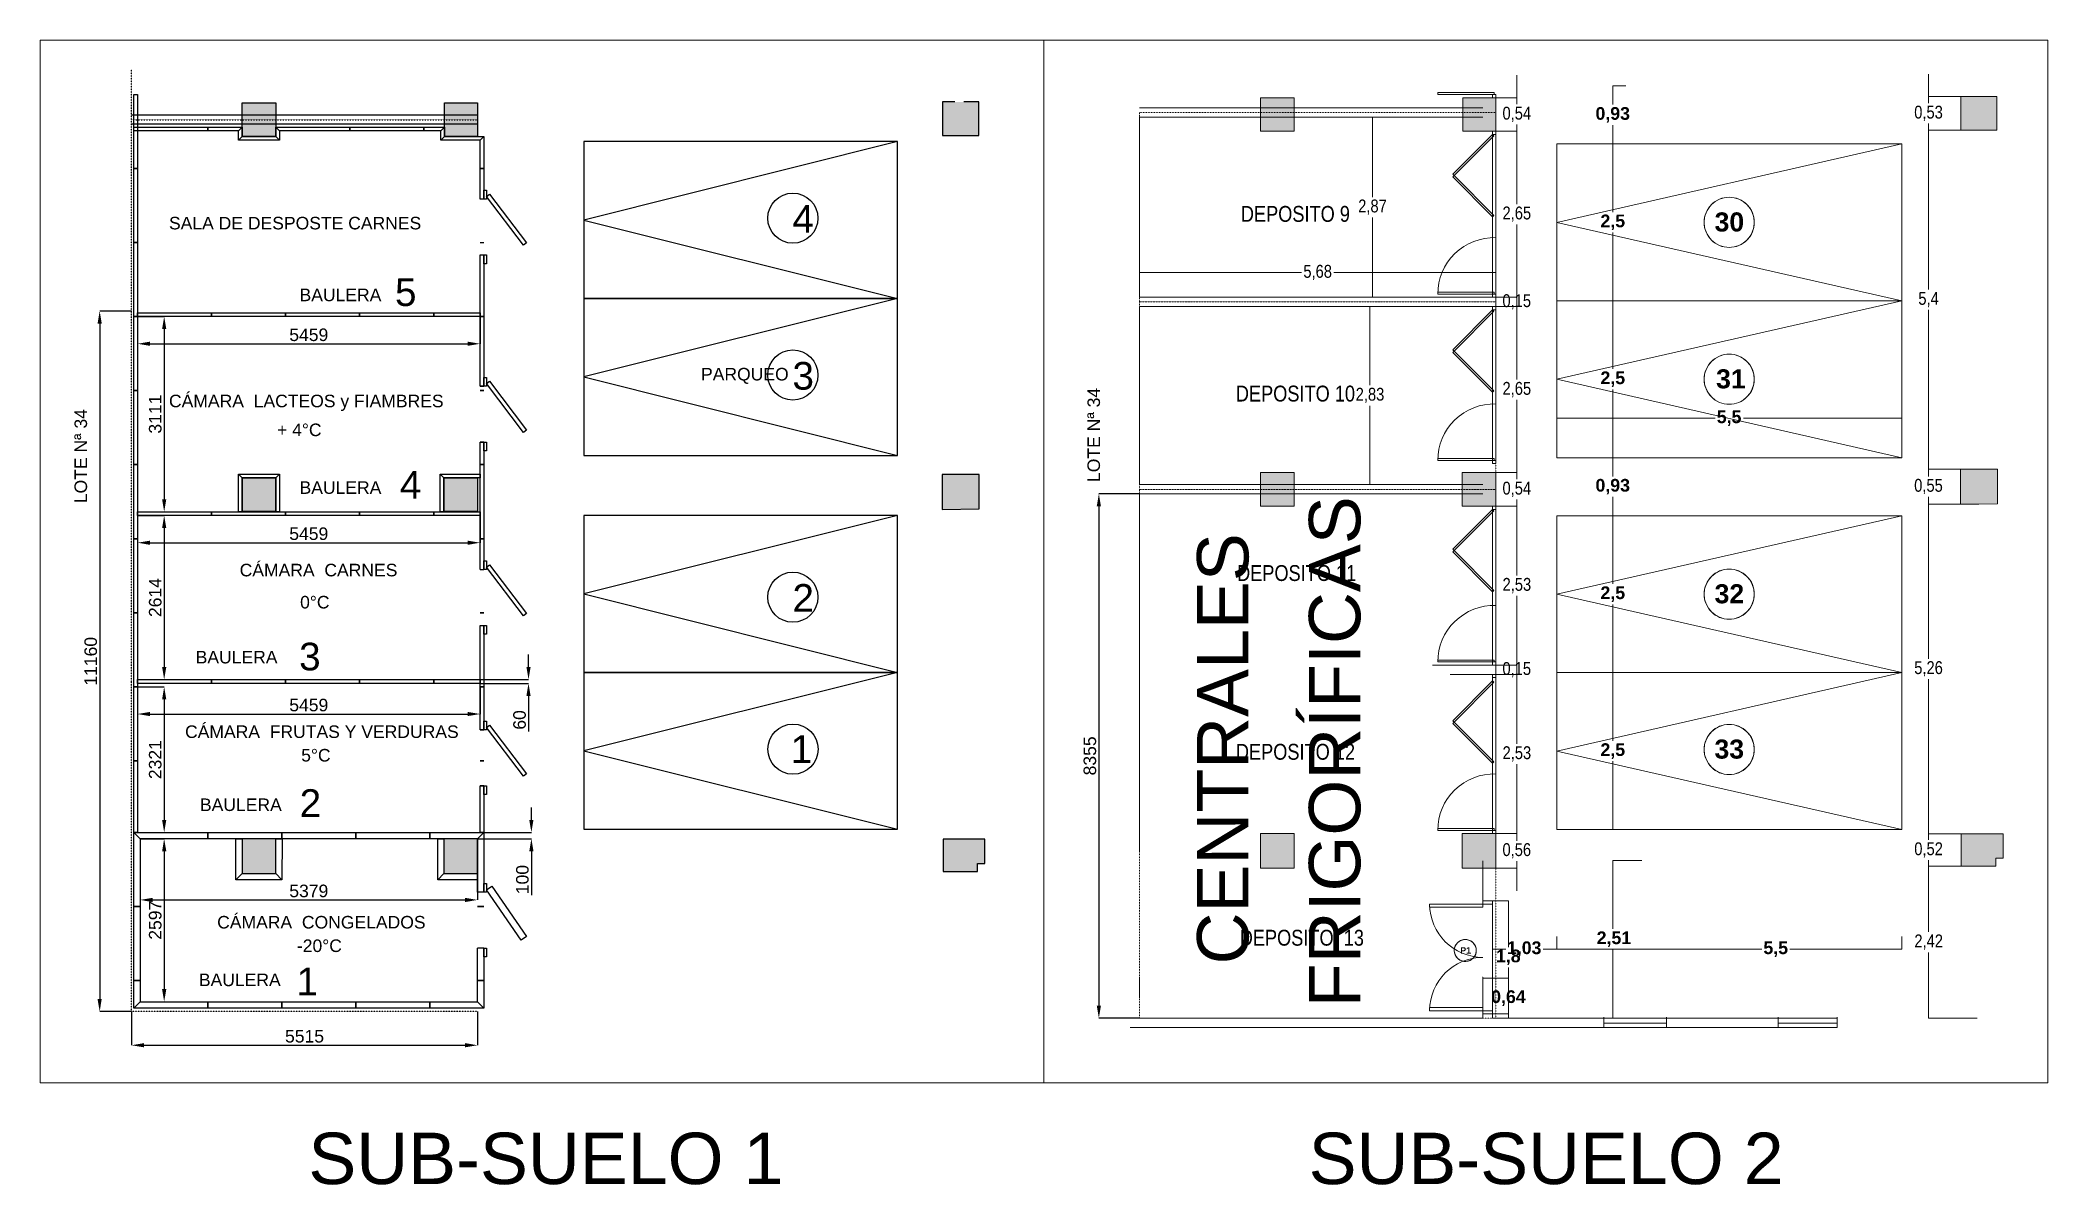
# Model space of a CAD drawing. Header units: millimetres. Extents: x -327709 to -233612, y 250954 to 312605.
# Drawn here: x -327709 to -295709, y 255618 to 273858 of the extents above; entities that cross this region are included whole.
import ezdxf

# ---------------------------------------------------------------- set-up
doc = ezdxf.new("R2010")
doc.units = ezdxf.units.MM
doc.header["$PDMODE"] = 35
doc.linetypes.add('Dash Style-1', pattern=[4.724409, 1.889764, -2.834646])
for name, color, linetype, lineweight in [('0.00', 123, 'Continuous', 5), ('0.15', 41, 'Continuous', 15), ('0.60', 62, 'Continuous', 60), ('a columnas', 112, 'Continuous', 60), ('acotacion', 2, 'Continuous', 5), ('Columna', 5, 'Continuous', 5), ('None', 7, 'Continuous', 5), ('P0 Primer Sotano', 7, 'Continuous', 18), ('SUPERFICIES', 7, 'Dash Style-1', 5), ('textos', 7, 'Continuous', 5)]:
    doc.layers.add(name, color=color, linetype=linetype, lineweight=lineweight)
doc.layers.add('ROTULO', color=7, linetype='Continuous')
doc.styles.add('Arial (bold)', font='arialbd.ttf')
doc.styles.add('Arial Narrow', font='ARIALN.TTF')
doc.styles.add('Arial Unicode MS', font='ARIALUNI.TTF')
doc.styles.add('costan', font='arial.ttf')
doc.styles.get("Standard").update_dxf_attribs({"font": 'arial.ttf'})
doc.dimstyles.new('COSTAN-DESAGUES', dxfattribs={"dimtxt": 200, "dimasz": 200, "dimexe": 0, "dimexo": 0, "dimgap": 40, "dimtad": 1, "dimdec": 0, "dimzin": 0, "dimdsep": 46, "dimtxsty": 'costan', "dimcen": 0, "dimclrd": 1, "dimclre": 1, "dimclrt": 1, "dimadec": 0, "dimazin": 0, "dimtfac": 1, "dimtdec": 0, "dimtofl": 0, "dimtmove": 0, "dimatfit": 3, "dimfxl": 1, "dimtolj": 1, "dimtzin": 0, "dimarcsym": 0})

msp = doc.modelspace()

# ---------------------------------------------------------------- texts
at = {"color": 7, "lineweight": 5, "style": 'Arial (bold)'}
msp.add_text('P1', height=101.148003, dxfattribs=at).set_placement((-305074.14615, 259303.65643))
at = {"layer": 'acotacion', "color": 27, "lineweight": 5, "style": 'Arial Narrow'}
for s, p in [('0,54', (-304400.84618, 272592.21388)), ('0,53', (-297838.28351, 272609.30505)), ('2,87', (-306700.59645, 271113.90373)), ('2,65', (-304400.35795, 271002.21388)), ('5,68', (-307574.88461, 270072.3764)), ('0,15', (-304401.7529, 269604.71388)), ('5,4', (-297772.92999, 269641.21388)), ('2,83', (-306740.81772, 268113.90373)), ('2,65', (-304400.35795, 268207.21388)), ('0,54', (-304400.84618, 266617.21388)), ('0,55', (-297838.98098, 266662.24286)), ('2,53', (-304399.66047, 265083.90373)), ('0,15', (-304401.7529, 263743.09358)), ('5,26', (-297838.28351, 263757.24286)), ('2,53', (-304399.66047, 262401.40373)), ('0,56', (-304401.05542, 260857.21388)), ('0,52', (-297837.65578, 260870.82207)), ('2,42', (-297836.26082, 259402.51191))]:
    msp.add_text(s, height=204.5, dxfattribs=at).set_placement(p)
at = {"layer": 'P0 Primer Sotano', "color": 7, "lineweight": 5}
for s, height, style, p in [('0,93', 202.296007, 'Arial (bold)', (-302918.84807, 272589.03043)), ('DEPOSITO 9', 252.870009, 'Arial Narrow', (-308571.13531, 270963.3704)), ('2,5', 202.296007, 'Arial (bold)', (-302839.64076, 270876.53043)), ('30', 303.44401, 'Arial (bold)', (-301020.74637, 270809.94151)), ('2,5', 202.296007, 'Arial (bold)', (-302839.64076, 268376.53043)), ('31', 303.44401, 'Arial (bold)', (-300996.73579, 268309.94151)), ('DEPOSITO 10', 252.8700087, 'Arial Narrow', (-308651.08432, 268100.15346)), ('5,5', 202.296007, 'Arial (bold)', (-300985.90344, 267755.60669)), ('0,93', 202.296007, 'Arial (bold)', (-302918.84807, 266664.03043)), ('DEPOSITO 11', 252.8700087, 'Arial Narrow', (-308631.42048, 265240.20287)), ('2,5', 202.296007, 'Arial (bold)', (-302839.64076, 264951.53043)), ('32', 303.44401, 'Arial (bold)', (-301020.53938, 264884.94151)), ('DEPOSITO 12', 252.8700087, 'Arial Narrow', (-308650.56685, 262391.84469)), ('2,5', 202.296007, 'Arial (bold)', (-302839.64076, 262451.53043)), ('33', 303.44401, 'Arial (bold)', (-301022.09179, 262409.94151)), ('DEPOSITO  13', 252.8700087, 'Arial Narrow', (-308589.1621, 259428.88806)), ('2,51', 202.296007, 'Arial (bold)', (-302899.52921, 259453.3213)), ('1,8', 202.296007, 'Arial (bold)', (-304505.03172, 259164.03043)), ('1,03', 202.296007, 'Arial (bold)', (-304330.09459, 259294.39753)), ('5,5', 202.296007, 'Arial (bold)', (-300242.50863, 259294.39753)), ('0,64', 202.296007, 'Arial (bold)', (-304581.47919, 258515.28043))]:
    msp.add_text(s, height=height, dxfattribs=dict(at, style=style)).set_placement(p)
at = {"layer": 'P0 Primer Sotano', "color": 7, "lineweight": 5, "style": 'Arial Unicode MS'}
msp.add_text('LOTE Nª 34', height=200, rotation=90, dxfattribs=at).set_placement((-310816.22803, 266817.16191))
at = {"layer": 'ROTULO', "color": 3, "linetype": 'Continuous'}
for s, p in [('FRIGORÍFICAS', (-306666.83341, 258447.75908)), ('CENTRALES ', (-308449.98366, 259129.89663))]:
    msp.add_text(s, height=819.670988, rotation=90, dxfattribs=at).set_placement(p)
at = {"layer": 'ROTULO', "color": 4, "linetype": 'Continuous'}
for s, p in [('SUB-SUELO 1', (-323433.83539, 255629.37846)), ('SUB-SUELO 2', (-307491.35446, 255629.37846))]:
    msp.add_text(s, height=819.670988, dxfattribs=at).set_placement(p)
at = {"layer": 'textos', "color": 6, "linetype": 'Continuous', "style": 'Arial Unicode MS'}
for s, p in [('SALA DE DESPOSTE CARNES', (-325655.39833, 270842.60282)), ('CÁMARA  LACTEOS y FIAMBRES', (-325655.39833, 268008.58016)), ('+ 4°C', (-323932.9945, 267548.42017)), ('CÁMARA  CARNES', (-324529.06176, 265313.86222)), (' 0°C', (-323642.87821, 264802.53666)), ('CÁMARA  FRUTAS Y VERDURAS', (-325399.41475, 262738.52933)), (' 5°C', (-323625.81255, 262363.64529)), ('CÁMARA  CONGELADOS', (-324887.44345, 259702.70698)), (' -20°C', (-323694.0752, 259327.82294))]:
    msp.add_text(s, height=200, dxfattribs=at).set_placement(p)
at = {"layer": 'textos', "color": 0, "linetype": 'Continuous', "style": 'Arial Unicode MS'}
for s, height, p in [('BAULERA', 200, (-323574.51779, 269698.52487)), ('5', 441, (-322052.86568, 269621.71652)), ('4', 441, (-321975.99422, 266552.76421)), ('BAULERA', 200, (-323574.51779, 266628.33247)), ('BAULERA', 200, (-325229.8927, 263926.40817)), ('3', 441, (-323580.85476, 263815.55164)), ('BAULERA', 200, (-325161.63004, 261574.58678)), ('2', 441, (-323572.73266, 261480.78607)), ('BAULERA', 200, (-325178.69571, 258783.99103)), ('1', 441, (-323622.06691, 258639.02413))]:
    msp.add_text(s, height=height, dxfattribs=at).set_placement(p)
at = {"layer": 'textos', "color": 0, "lineweight": -2, "attachment_point": 1, "style": 'Arial Unicode MS'}
for s, insert, char_height, line_spacing_factor in [('4', (-315717.89725, 271229.96177), 441, 0.455336), ('PARQUEO', (-317175.33925, 268635.61813), 200, 1.004016), ('3', (-315717.89725, 268729.96177), 441, 0.455336), ('2', (-315717.89725, 265190.40683), 441, 0.455336), ('1', (-315745.94861, 262781.17376), 441, 0.455336)]:
    msp.add_mtext(s, dxfattribs=dict(at, insert=insert, char_height=char_height, line_spacing_factor=line_spacing_factor))
at = {"layer": 'textos', "color": 0, "lineweight": -2, "insert": (-327161.47712, 266479.60353), "char_height": 200, "attachment_point": 1, "rotation": 90, "line_spacing_factor": 1.004016, "style": 'Arial Unicode MS'}
msp.add_mtext('LOTE Nª 34', dxfattribs=at)

# ---------------------------------------------------------------- blocks, each defined once
blk = doc.blocks.new('*D558')
at = {"layer": 'Defpoints', "color": 0, "linetype": 'Continuous', "transparency": 16777216}
for p in [(-326252, 269541), (-326760, 258380), (-326252, 258380)]:
    blk.add_point(p, dxfattribs=at)
at = {"layer": 'ROTULO', "color": 1, "linetype": 'Continuous', "lineweight": -2, "transparency": 16777216}
for p, q in [((-326252, 269541), (-326760, 269541)), ((-326760, 269341), (-326760, 258580)), ((-326252, 258380), (-326760, 258380))]:
    blk.add_line(p, q, dxfattribs=at)
at = {"layer": 'ROTULO', "color": 1, "linetype": 'Continuous', "transparency": 16777216}
for points in [[(-326794, 269341), (-326727, 269341), (-326760, 269541)], [(-326794, 258580), (-326727, 258580), (-326760, 258380)]]:
    blk.add_solid(points, dxfattribs=at)
at = {"layer": 'ROTULO', "color": 1, "linetype": 'Continuous', "transparency": 16777216, "insert": (-326902, 263960), "char_height": 200, "attachment_point": 5, "rotation": 90, "style": 'costan'}
blk.add_mtext('\\A1;11160', dxfattribs=at)
blk = doc.blocks.new('*D559')
at = {"layer": 'Defpoints', "color": 0, "linetype": 'Continuous', "transparency": 16777216}
for p in [(-326252, 258380), (-320737, 258380), (-320737, 257842)]:
    blk.add_point(p, dxfattribs=at)
at = {"layer": 'ROTULO', "color": 1, "linetype": 'Continuous', "lineweight": -2, "transparency": 16777216}
for p, q in [((-326252, 258380), (-326252, 257842)), ((-320737, 258380), (-320737, 257842)), ((-326052, 257842), (-320937, 257842))]:
    blk.add_line(p, q, dxfattribs=at)
at = {"layer": 'ROTULO', "color": 1, "linetype": 'Continuous', "transparency": 16777216}
for points in [[(-326052, 257876), (-326052, 257809), (-326252, 257842)], [(-320937, 257876), (-320937, 257809), (-320737, 257842)]]:
    blk.add_solid(points, dxfattribs=at)
at = {"layer": 'ROTULO', "color": 1, "linetype": 'Continuous', "transparency": 16777216, "insert": (-323495, 257984), "char_height": 200, "attachment_point": 5, "style": 'costan'}
blk.add_mtext('\\A1;5515', dxfattribs=at)
blk = doc.blocks.new('*D560')
at = {"layer": 'Defpoints', "color": 0, "linetype": 'Continuous', "transparency": 16777216}
for p in [(-326156, 269454), (-320697, 269454), (-320697, 269020)]:
    blk.add_point(p, dxfattribs=at)
at = {"layer": 'ROTULO', "color": 1, "linetype": 'Continuous', "lineweight": -2, "transparency": 16777216}
for p, q in [((-326156, 269454), (-326156, 269020)), ((-320697, 269454), (-320697, 269020)), ((-325956, 269020), (-320897, 269020))]:
    blk.add_line(p, q, dxfattribs=at)
at = {"layer": 'ROTULO', "color": 1, "linetype": 'Continuous', "transparency": 16777216}
for points in [[(-325956, 269054), (-325956, 268987), (-326156, 269020)], [(-320897, 269054), (-320897, 268987), (-320697, 269020)]]:
    blk.add_solid(points, dxfattribs=at)
at = {"layer": 'ROTULO', "color": 1, "linetype": 'Continuous', "transparency": 16777216, "insert": (-323427, 269162), "char_height": 200, "attachment_point": 5, "style": 'costan'}
blk.add_mtext('\\A1;5459', dxfattribs=at)
blk = doc.blocks.new('*D561')
at = {"layer": 'Defpoints', "color": 0, "linetype": 'Continuous', "transparency": 16777216}
for p in [(-326156, 269454), (-326156, 266343), (-325732, 266343)]:
    blk.add_point(p, dxfattribs=at)
at = {"layer": 'ROTULO', "color": 1, "linetype": 'Continuous', "lineweight": -2, "transparency": 16777216}
for p, q in [((-326156, 269454), (-325732, 269454)), ((-325732, 269254), (-325732, 266543)), ((-326156, 266343), (-325732, 266343))]:
    blk.add_line(p, q, dxfattribs=at)
at = {"layer": 'ROTULO', "color": 1, "linetype": 'Continuous', "transparency": 16777216}
for points in [[(-325765, 269254), (-325698, 269254), (-325732, 269454)], [(-325765, 266543), (-325698, 266543), (-325732, 266343)]]:
    blk.add_solid(points, dxfattribs=at)
at = {"layer": 'ROTULO', "color": 1, "linetype": 'Continuous', "transparency": 16777216, "insert": (-325874, 267899), "char_height": 200, "attachment_point": 5, "rotation": 90, "style": 'costan'}
blk.add_mtext('\\A1;3111', dxfattribs=at)
blk = doc.blocks.new('*D562')
at = {"layer": 'Defpoints', "color": 0, "linetype": 'Continuous', "transparency": 16777216}
for p in [(-326156, 266283), (-326156, 263669), (-325732, 263669)]:
    blk.add_point(p, dxfattribs=at)
at = {"layer": 'ROTULO', "color": 1, "linetype": 'Continuous', "lineweight": -2, "transparency": 16777216}
for p, q in [((-326156, 266283), (-325732, 266283)), ((-325732, 266083), (-325732, 263869)), ((-326156, 263669), (-325732, 263669))]:
    blk.add_line(p, q, dxfattribs=at)
at = {"layer": 'ROTULO', "color": 1, "linetype": 'Continuous', "transparency": 16777216}
for points in [[(-325765, 266083), (-325698, 266083), (-325732, 266283)], [(-325765, 263869), (-325698, 263869), (-325732, 263669)]]:
    blk.add_solid(points, dxfattribs=at)
at = {"layer": 'ROTULO', "color": 1, "linetype": 'Continuous', "transparency": 16777216, "insert": (-325874, 264976), "char_height": 200, "attachment_point": 5, "rotation": 90, "style": 'costan'}
blk.add_mtext('\\A1;2614', dxfattribs=at)
blk = doc.blocks.new('*D563')
at = {"layer": 'Defpoints', "color": 0, "linetype": 'Continuous', "transparency": 16777216}
for p in [(-326156, 263554), (-326156, 261233), (-325732, 261233)]:
    blk.add_point(p, dxfattribs=at)
at = {"layer": 'ROTULO', "color": 1, "linetype": 'Continuous', "lineweight": -2, "transparency": 16777216}
for p, q in [((-326156, 263554), (-325732, 263554)), ((-325732, 263354), (-325732, 261433)), ((-326156, 261233), (-325732, 261233))]:
    blk.add_line(p, q, dxfattribs=at)
at = {"layer": 'ROTULO', "color": 1, "linetype": 'Continuous', "transparency": 16777216}
for points in [[(-325765, 263354), (-325698, 263354), (-325732, 263554)], [(-325765, 261433), (-325698, 261433), (-325732, 261233)]]:
    blk.add_solid(points, dxfattribs=at)
at = {"layer": 'ROTULO', "color": 1, "linetype": 'Continuous', "transparency": 16777216, "insert": (-325874, 262393), "char_height": 200, "attachment_point": 5, "rotation": 90, "style": 'costan'}
blk.add_mtext('\\A1;2321', dxfattribs=at)
blk = doc.blocks.new('*D564')
at = {"layer": 'Defpoints', "color": 0, "linetype": 'Continuous', "transparency": 16777216}
for p in [(-326116, 261133), (-326116, 258536), (-325732, 258536)]:
    blk.add_point(p, dxfattribs=at)
at = {"layer": 'ROTULO', "color": 1, "linetype": 'Continuous', "lineweight": -2, "transparency": 16777216}
for p, q in [((-326116, 261133), (-325732, 261133)), ((-325732, 260933), (-325732, 258736)), ((-326116, 258536), (-325732, 258536))]:
    blk.add_line(p, q, dxfattribs=at)
at = {"layer": 'ROTULO', "color": 1, "linetype": 'Continuous', "transparency": 16777216}
for points in [[(-325765, 260933), (-325698, 260933), (-325732, 261133)], [(-325765, 258736), (-325698, 258736), (-325732, 258536)]]:
    blk.add_solid(points, dxfattribs=at)
at = {"layer": 'ROTULO', "color": 1, "linetype": 'Continuous', "transparency": 16777216, "insert": (-325874, 259834), "char_height": 200, "attachment_point": 5, "rotation": 90, "style": 'costan'}
blk.add_mtext('\\A1;2597', dxfattribs=at)
blk = doc.blocks.new('*D565')
at = {"layer": 'Defpoints', "color": 0, "linetype": 'Continuous', "transparency": 16777216}
for p in [(-326116, 261133), (-320737, 261133), (-320737, 260158)]:
    blk.add_point(p, dxfattribs=at)
at = {"layer": 'ROTULO', "color": 1, "linetype": 'Continuous', "lineweight": -2, "transparency": 16777216}
for p, q in [((-326116, 261133), (-326116, 260158)), ((-320737, 261133), (-320737, 260158)), ((-325916, 260158), (-320937, 260158))]:
    blk.add_line(p, q, dxfattribs=at)
at = {"layer": 'ROTULO', "color": 1, "linetype": 'Continuous', "transparency": 16777216}
for points in [[(-325916, 260191), (-325916, 260124), (-326116, 260158)], [(-320937, 260191), (-320937, 260124), (-320737, 260158)]]:
    blk.add_solid(points, dxfattribs=at)
at = {"layer": 'ROTULO', "color": 1, "linetype": 'Continuous', "transparency": 16777216, "insert": (-323427, 260300), "char_height": 200, "attachment_point": 5, "style": 'costan'}
blk.add_mtext('\\A1;5379', dxfattribs=at)
blk = doc.blocks.new('*D566')
at = {"layer": 'Defpoints', "color": 0, "linetype": 'Continuous', "transparency": 16777216}
for p in [(-326156, 266283), (-320697, 266283), (-320697, 265850)]:
    blk.add_point(p, dxfattribs=at)
at = {"layer": 'ROTULO', "color": 1, "linetype": 'Continuous', "lineweight": -2, "transparency": 16777216}
for p, q in [((-326156, 266283), (-326156, 265850)), ((-320697, 266283), (-320697, 265850)), ((-325956, 265850), (-320897, 265850))]:
    blk.add_line(p, q, dxfattribs=at)
at = {"layer": 'ROTULO', "color": 1, "linetype": 'Continuous', "transparency": 16777216}
for points in [[(-325956, 265883), (-325956, 265816), (-326156, 265850)], [(-320897, 265883), (-320897, 265816), (-320697, 265850)]]:
    blk.add_solid(points, dxfattribs=at)
at = {"layer": 'ROTULO', "color": 1, "linetype": 'Continuous', "transparency": 16777216, "insert": (-323427, 265992), "char_height": 200, "attachment_point": 5, "style": 'costan'}
blk.add_mtext('\\A1;5459', dxfattribs=at)
blk = doc.blocks.new('*D567')
at = {"layer": 'Defpoints', "color": 0, "linetype": 'Continuous', "transparency": 16777216}
for p in [(-326156, 263554), (-320697, 263554), (-320697, 263120)]:
    blk.add_point(p, dxfattribs=at)
at = {"layer": 'ROTULO', "color": 1, "linetype": 'Continuous', "lineweight": -2, "transparency": 16777216}
for p, q in [((-326156, 263554), (-326156, 263120)), ((-320697, 263554), (-320697, 263120)), ((-325956, 263120), (-320897, 263120))]:
    blk.add_line(p, q, dxfattribs=at)
at = {"layer": 'ROTULO', "color": 1, "linetype": 'Continuous', "transparency": 16777216}
for points in [[(-325956, 263154), (-325956, 263087), (-326156, 263120)], [(-320897, 263154), (-320897, 263087), (-320697, 263120)]]:
    blk.add_solid(points, dxfattribs=at)
at = {"layer": 'ROTULO', "color": 1, "linetype": 'Continuous', "transparency": 16777216, "insert": (-323427, 263262), "char_height": 200, "attachment_point": 5, "style": 'costan'}
blk.add_mtext('\\A1;5459', dxfattribs=at)
blk = doc.blocks.new('*D568')
at = {"layer": 'Defpoints', "color": 0, "linetype": 'Continuous', "transparency": 16777216}
for p in [(-310187, 266630), (-310834, 258275), (-310187, 258275)]:
    blk.add_point(p, dxfattribs=at)
at = {"layer": 'ROTULO', "color": 1, "linetype": 'Continuous', "lineweight": -2, "transparency": 16777216}
for p, q in [((-310187, 266630), (-310834, 266630)), ((-310834, 266430), (-310834, 258475)), ((-310187, 258275), (-310834, 258275))]:
    blk.add_line(p, q, dxfattribs=at)
at = {"layer": 'ROTULO', "color": 1, "linetype": 'Continuous', "transparency": 16777216}
for points in [[(-310868, 266430), (-310801, 266430), (-310834, 266630)], [(-310868, 258475), (-310801, 258475), (-310834, 258275)]]:
    blk.add_solid(points, dxfattribs=at)
at = {"layer": 'ROTULO', "color": 1, "linetype": 'Continuous', "transparency": 16777216, "insert": (-310977, 262453), "char_height": 200, "attachment_point": 5, "rotation": 90, "style": 'costan'}
blk.add_mtext('\\A1;8355', dxfattribs=at)
blk = doc.blocks.new('*D569')
at = {"layer": 'Defpoints', "color": 0, "linetype": 'Continuous', "transparency": 16777216}
for p in [(-320737, 261133), (-320697, 261233), (-319879, 261133)]:
    blk.add_point(p, dxfattribs=at)
at = {"layer": 'ROTULO', "color": 1, "linetype": 'Continuous', "lineweight": -2, "transparency": 16777216}
for p, q in [((-319879, 261433), (-319879, 261633)), ((-320737, 261133), (-319879, 261133)), ((-320697, 261233), (-319879, 261233)), ((-319879, 260933), (-319879, 260231))]:
    blk.add_line(p, q, dxfattribs=at)
at = {"layer": 'ROTULO', "color": 1, "linetype": 'Continuous', "transparency": 16777216}
for points in [[(-319913, 261433), (-319846, 261433), (-319879, 261233)], [(-319913, 260933), (-319846, 260933), (-319879, 261133)]]:
    blk.add_solid(points, dxfattribs=at)
at = {"layer": 'ROTULO', "color": 1, "linetype": 'Continuous', "transparency": 16777216, "insert": (-320022, 260482), "char_height": 200, "attachment_point": 5, "rotation": 90, "style": 'costan'}
blk.add_mtext('\\A1;100', dxfattribs=at)
blk = doc.blocks.new('*D570')
at = {"layer": 'Defpoints', "color": 0, "linetype": 'Continuous', "transparency": 16777216}
for p in [(-320697, 263669), (-320697, 263609), (-319925, 263609)]:
    blk.add_point(p, dxfattribs=at)
at = {"layer": 'ROTULO', "color": 1, "linetype": 'Continuous', "lineweight": -2, "transparency": 16777216}
for p, q in [((-319925, 263869), (-319925, 264069)), ((-320697, 263669), (-319925, 263669)), ((-320697, 263609), (-319925, 263609)), ((-319925, 263409), (-319925, 262842))]:
    blk.add_line(p, q, dxfattribs=at)
at = {"layer": 'ROTULO', "color": 1, "linetype": 'Continuous', "transparency": 16777216}
for points in [[(-319958, 263869), (-319892, 263869), (-319925, 263669)], [(-319958, 263409), (-319892, 263409), (-319925, 263609)]]:
    blk.add_solid(points, dxfattribs=at)
at = {"layer": 'ROTULO', "color": 1, "linetype": 'Continuous', "transparency": 16777216, "insert": (-320067, 263026), "char_height": 200, "attachment_point": 5, "rotation": 90, "style": 'costan'}
blk.add_mtext('\\A1;60', dxfattribs=at)

# ---------------------------------------------------------------- dimensions: what is measured, and where the dimension line sits
at = {"layer": 'ROTULO', "color": 4, "linetype": 'Continuous'}
for base, p1, p2, picture, middle in [((-326760.29832, 258380.12159), (-326252.47588, 269540.54192), (-326252.47588, 258380.12159), '*D558', (-326902.41292, 263960.33175)), ((-325731.65077, 266343.19383), (-326156.30516, 269453.88375), (-326156.30516, 266343.19383), '*D561', (-325873.83358, 267898.53879)), ((-310834.49797, 258275.11677), (-310187.27349, 266630.11677), (-310187.27349, 258275.11677), '*D568', (-310976.68078, 262452.61677)), ((-325731.65077, 263669.05371), (-326156.30516, 266283.19383), (-326156.30516, 263669.05371), '*D562', (-325873.76536, 264976.12377)), ((-319925.12817, 263609.05371), (-320697.47588, 263669.05371), (-320697.47588, 263609.05371), '*D570', (-320067.24276, 263025.60214)), ((-325731.65077, 261233.04192), (-326156.30516, 263553.88375), (-326156.30516, 261233.04192), '*D563', (-325873.83358, 262393.46284)), ((-319879.40585, 261133.04192), (-320697.47588, 261233.04192), (-320737.47588, 261133.04192), '*D569', (-320021.52044, 260481.85501)), ((-325731.65077, 258535.54435), (-326116.30516, 261133.04192), (-326116.30516, 258535.54435), '*D564', (-325873.76536, 259834.29313))]:
    dim = msp.add_linear_dim(base=base, p1=p1, p2=p2, angle=90, dimstyle='COSTAN-DESAGUES', dxfattribs=at)
    dim.commit()
    dim.dimension.update_dxf_attribs({"geometry": picture, "text_midpoint": middle})
at = {"layer": 'ROTULO', "color": 80, "linetype": 'Continuous'}
for base, p1, p2, picture, middle in [((-320697.47588, 269020.34871), (-326156.30516, 269453.88375), (-320697.47588, 269453.88375), '*D560', (-323426.89052, 269162.46331)), ((-320697.47588, 265849.65879), (-326156.30516, 266283.19383), (-320697.47588, 266283.19383), '*D566', (-323426.89052, 265991.77339)), ((-320697.47588, 263120.34871), (-326156.30516, 263553.88375), (-320697.47588, 263553.88375), '*D567', (-323426.89052, 263262.46331))]:
    dim = msp.add_linear_dim(base=base, p1=p1, p2=p2, dimstyle='COSTAN-DESAGUES', dxfattribs=at)
    dim.commit()
    dim.dimension.update_dxf_attribs({"geometry": picture, "text_midpoint": middle})
at = {"layer": 'ROTULO', "color": 4, "linetype": 'Continuous'}
for base, p1, p2, picture, middle in [((-320737.47588, 260157.81212), (-326116.30516, 261133.04192), (-320737.47588, 261133.04192), '*D565', (-323426.89052, 260299.99493)), ((-320737.47588, 257842.30625), (-326252.47588, 258380.12159), (-320737.47588, 258380.12159), '*D559', (-323494.97588, 257984.42084))]:
    dim = msp.add_linear_dim(base=base, p1=p1, p2=p2, dimstyle='COSTAN-DESAGUES', dxfattribs=at)
    dim.commit()
    dim.dimension.update_dxf_attribs({"geometry": picture, "text_midpoint": middle})

# ---------------------------------------------------------------- hatches: boundary and pattern name
at = {"linetype": 'Continuous', "lineweight": 5}
for points in [[(-308257.74129, 272406.73707), (-308257.74129, 272941.73707), (-307722.74129, 272941.73707), (-307722.74129, 272406.73707)], [(-305032.74129, 272406.73707), (-305032.74129, 272941.73707), (-304507.74129, 272941.73707), (-304507.74129, 272406.73707)], [(-296897.74129, 272957.91941), (-297095.24129, 272957.91941), (-297095.24129, 272424.73707), (-296520.24129, 272424.73707), (-296520.24129, 272957.91941), (-296757.74129, 272957.91941)], [(-308257.74129, 266431.73707), (-308257.74129, 266966.73707), (-307722.74129, 266966.73707), (-307722.74129, 266431.73707)], [(-305042.74129, 266431.73707), (-305042.74129, 266966.73707), (-304507.74129, 266966.73707), (-304507.74129, 266431.73707)], [(-296512.74129, 266470.98836), (-296512.74129, 267021.73707), (-297102.74129, 267021.73707), (-297102.74129, 266462.60169)], [(-307722.74129, 260661.73708), (-307722.74129, 261216.73707), (-308257.74129, 261216.73707), (-308257.74129, 260936.47539), (-308257.74129, 260661.73708)], [(-304507.74129, 260661.73708), (-304507.74129, 261216.73707), (-305042.74129, 261216.73707), (-305042.74129, 260936.47539), (-305042.74129, 260661.73708)], [(-296537.74129, 260693.95344), (-296537.74129, 260821.73707), (-296422.74129, 260821.73707), (-296422.74129, 261211.73707), (-297087.74129, 261211.73707), (-297087.74129, 260693.95344)]]:
    msp.add_hatch(color=1, dxfattribs=at).paths.add_polyline_path(points)
at = {"layer": 'Columna', "linetype": 'Continuous', "lineweight": -2}
for points in [[(-324487.47588, 272323.04192), (-324487.47588, 272858.04192), (-323952.47588, 272858.04192), (-323952.47588, 272323.04192)], [(-321262.47588, 272323.04192), (-321262.47588, 272858.04192), (-320737.47588, 272858.04192), (-320737.47588, 272323.04192)], [(-313127.47588, 272874.22425), (-313324.97588, 272874.22425), (-313324.97588, 272341.04192), (-312749.97588, 272341.04192), (-312749.97588, 272874.22425), (-312987.47588, 272874.22425)], [(-324487.47588, 266348.04192), (-324487.47588, 266883.04192), (-323952.47588, 266883.04192), (-323952.47588, 266348.04192)], [(-321272.47588, 266348.04192), (-321272.47588, 266883.04192), (-320737.47588, 266883.04192), (-320737.47588, 266348.04192)], [(-312742.47588, 266387.2932), (-312742.47588, 266938.04192), (-313332.47588, 266938.04192), (-313332.47588, 266378.90653)], [(-323952.47588, 260578.04192), (-323952.47588, 261133.04192), (-324487.47588, 261133.04192), (-324487.47588, 260852.78023), (-324487.47588, 260578.04192)], [(-320737.47588, 260578.04192), (-320737.47588, 261133.04192), (-321272.47588, 261133.04192), (-321272.47588, 260852.78023), (-321272.47588, 260578.04192)], [(-312767.47588, 260610.25829), (-312767.47588, 260738.04192), (-312652.47588, 260738.04192), (-312652.47588, 261128.04192), (-313317.47588, 261128.04192), (-313317.47588, 260610.25829)]]:
    msp.add_hatch(color=1, dxfattribs=at).paths.add_polyline_path(points)
at = {"layer": 'None', "linetype": 'Continuous', "lineweight": 5}
for points in [[(-302644.72972, 273123.91598), (-302643.96836, 273130.11677), (-302643.207, 273123.91598)], [(-302643.207, 272211.31756), (-302643.96836, 272205.11677), (-302644.72972, 272211.31756)], [(-302644.72972, 272198.91598), (-302643.96836, 272205.11677), (-302643.207, 272198.91598)], [(-302643.207, 269711.31756), (-302643.96836, 269705.11677), (-302644.72972, 269711.31756)], [(-302644.72972, 269698.91598), (-302643.96836, 269705.11677), (-302643.207, 269698.91598)], [(-303531.27041, 267833.43167), (-303537.4712, 267834.19303), (-303531.27041, 267834.95439)], [(-298043.67199, 267834.95439), (-298037.4712, 267834.19303), (-298043.67199, 267833.43167)], [(-302643.207, 267211.31756), (-302643.96836, 267205.11677), (-302644.72972, 267211.31756)], [(-302644.72972, 267198.91598), (-302643.96836, 267205.11677), (-302643.207, 267198.91598)], [(-302643.207, 266286.31756), (-302643.96836, 266280.11677), (-302644.72972, 266286.31756)], [(-302644.72972, 266273.91598), (-302643.96836, 266280.11677), (-302643.207, 266273.91598)], [(-302643.207, 263786.31756), (-302643.96836, 263780.11677), (-302644.72972, 263786.31756)], [(-302644.72972, 263773.91598), (-302643.96836, 263780.11677), (-302643.207, 263773.91598)], [(-302643.207, 261286.31756), (-302643.96836, 261280.11677), (-302644.72972, 261286.31756)], [(-302644.72972, 260782.49772), (-302643.96836, 260788.69851), (-302643.207, 260782.49772)], [(-304304.53201, 260136.41598), (-304303.77065, 260142.61677), (-304303.00929, 260136.41598)], [(-304556.27041, 259372.22251), (-304562.4712, 259372.98387), (-304556.27041, 259373.74524)], [(-303543.67199, 259373.74524), (-303537.4712, 259372.98387), (-303543.67199, 259372.22251)], [(-303531.27041, 259372.22251), (-303537.4712, 259372.98387), (-303531.27041, 259373.74524)], [(-298043.67199, 259373.74524), (-298037.4712, 259372.98387), (-298043.67199, 259372.22251)], [(-310181.07269, 258924.35199), (-310187.27349, 258925.11335), (-310181.07269, 258925.87472)], [(-304718.67199, 258925.87472), (-304712.4712, 258925.11335), (-304718.67199, 258924.35199)], [(-304304.53201, 258906.41598), (-304303.77065, 258912.61677), (-304303.00929, 258906.41598)], [(-304303.00929, 258348.81756), (-304303.77065, 258342.61677), (-304304.53201, 258348.81756)], [(-304303.00929, 258281.31756), (-304303.77065, 258275.11677), (-304304.53201, 258281.31756)], [(-302643.207, 258281.31756), (-302643.96836, 258275.11677), (-302644.72972, 258281.31756)]]:
    msp.add_hatch(color=0, dxfattribs=at).paths.add_polyline_path(points)

# ---------------------------------------------------------------- linework, layer by layer
at = {"color": 7, "linetype": 'Continuous', "lineweight": 5}
for p, q in [((-303537.4712, 272205.11677), (-298037.4712, 272205.11677)), ((-303537.4712, 269705.11677), (-303537.4712, 272205.11677)), ((-303537.4712, 270955.11677), (-298037.4712, 272205.11677)), ((-298037.4712, 272205.11677), (-298037.4712, 269705.11677)), ((-298037.4712, 269705.11677), (-303537.4712, 270955.11677)), ((-303537.4712, 269705.11677), (-298037.4712, 269705.11677)), ((-303537.4712, 267205.11677), (-303537.4712, 269705.11677)), ((-303537.4712, 268455.11677), (-298037.4712, 269705.11677)), ((-298037.4712, 269705.11677), (-303537.4712, 269705.11677)), ((-298037.4712, 269705.11677), (-298037.4712, 267205.11677)), ((-298037.4712, 267205.11677), (-303537.4712, 268455.11677)), ((-298037.4712, 267205.11677), (-303537.4712, 267205.11677)), ((-303537.4712, 266280.11677), (-298037.4712, 266280.11677)), ((-303537.4712, 263780.11677), (-303537.4712, 266280.11677)), ((-303537.4712, 265030.11677), (-298037.4712, 266280.11677)), ((-298037.4712, 266280.11677), (-298037.4712, 263780.11677)), ((-298037.4712, 263780.11677), (-303537.4712, 265030.11677)), ((-303537.4712, 263780.11677), (-298037.4712, 263780.11677)), ((-303537.4712, 261280.11677), (-303537.4712, 263780.11677)), ((-303537.4712, 262530.11677), (-298037.4712, 263780.11677)), ((-298037.4712, 263780.11677), (-303537.4712, 263780.11677)), ((-298037.4712, 263780.11677), (-298037.4712, 261280.11677)), ((-298037.4712, 261280.11677), (-303537.4712, 262530.11677)), ((-298037.4712, 261280.11677), (-303537.4712, 261280.11677)), ((-305562.4712, 260092.61677), (-304712.4712, 260092.61677)), ((-305562.4712, 260042.61677), (-305562.4712, 260092.61677)), ((-304712.4712, 260042.61677), (-305562.4712, 260042.61677)), ((-304712.4712, 260142.61677), (-304562.4712, 260142.61677)), ((-304712.4712, 260092.61677), (-304712.4712, 260142.61677)), ((-304562.4712, 260092.61677), (-304712.4712, 260092.61677)), ((-304712.4712, 260092.61677), (-304712.4712, 260042.61677)), ((-304562.4712, 260142.61677), (-304562.4712, 260092.61677)), ((-305562.4712, 258442.61677), (-304712.4712, 258442.61677)), ((-305562.4712, 258392.61677), (-305562.4712, 258442.61677)), ((-304712.4712, 258392.61677), (-305562.4712, 258392.61677)), ((-304712.4712, 258442.61677), (-304712.4712, 258392.61677)), ((-304712.4712, 258392.61677), (-304562.4712, 258392.61677)), ((-304712.4712, 258342.61677), (-304712.4712, 258392.61677)), ((-304562.4712, 258342.61677), (-304712.4712, 258342.61677)), ((-304562.4712, 258392.61677), (-304562.4712, 258342.61677))]:
    msp.add_line(p, q, dxfattribs=at)
at = {"color": 5, "linetype": 'Continuous', "lineweight": 5}
for points in [[(-308257.74129, 272406.73707), (-308257.74129, 272941.73707), (-307722.74129, 272941.73707), (-307722.74129, 272406.73707)], [(-308257.74129, 266431.73707), (-308257.74129, 266966.73707), (-307722.74129, 266966.73707), (-307722.74129, 266431.73707)], [(-296512.74129, 266470.98836), (-296512.74129, 267021.73707), (-297102.74129, 267021.73707), (-297102.74129, 266462.60169)], [(-307722.74129, 260661.73708), (-307722.74129, 261216.73707), (-308257.74129, 261216.73707), (-308257.74129, 260936.47539), (-308257.74129, 260661.73708)], [(-296537.74129, 260693.95344), (-296537.74129, 260821.73707), (-296422.74129, 260821.73707), (-296422.74129, 261211.73707), (-297087.74129, 261211.73707), (-297087.74129, 260693.95344)]]:
    msp.add_lwpolyline(points, close=True, dxfattribs=at)
at = {"color": 7, "linetype": 'Continuous', "lineweight": 5}
for points in [[(-305032.74129, 272406.73707), (-305032.74129, 272941.73707), (-304507.74129, 272941.73707), (-304507.74129, 272406.73707)], [(-305042.74129, 266431.73707), (-305042.74129, 266966.73707), (-304507.74129, 266966.73707), (-304507.74129, 266431.73707)], [(-304507.74129, 260661.73708), (-304507.74129, 261216.73707), (-305042.74129, 261216.73707), (-305042.74129, 260936.47539), (-305042.74129, 260661.73708)]]:
    msp.add_lwpolyline(points, close=True, dxfattribs=at)
at = {"color": 5, "linetype": 'Continuous', "lineweight": 5}
msp.add_lwpolyline([(-296897.74129, 272957.91941), (-297095.24129, 272957.91941), (-297095.24129, 272424.73707), (-296520.24129, 272424.73707), (-296520.24129, 272957.91941), (-296757.74129, 272957.91941)], dxfattribs=at)
at = {"color": 7, "linetype": 'Continuous', "lineweight": 5}
msp.add_circle((-304994.0764, 259352.04818), 175, dxfattribs=at)
for centre, start, end in [((-304712.4712, 260092.61677), 180, 270), ((-304712.4712, 258392.61677), 90, 180)]:
    msp.add_arc(centre, 850, start, end, dxfattribs=at)
at = {"layer": '0.00', "color": 27, "lineweight": -2}
for points in [[(-314044.34668, 272242.18333), (-319044.34668, 272242.18333), (-319044.34668, 269742.18333), (-314044.34668, 269742.18333), (-314044.34668, 272242.18333), (-319044.34668, 270992.18333), (-314044.34668, 269742.18333)], [(-314044.34668, 269742.18333), (-319044.34668, 269742.18333), (-319044.34668, 267242.18333), (-314044.34668, 267242.18333), (-314044.34668, 269742.18333), (-319044.34668, 268492.18333), (-314044.34668, 267242.18333)], [(-314044.34668, 266284.24128), (-319044.34668, 266284.24128), (-319044.34668, 263784.24128), (-314044.34668, 263784.24128), (-314044.34668, 266284.24128), (-319044.34668, 265034.24128), (-314044.34668, 263784.24128)], [(-314044.34668, 263784.24128), (-319044.34668, 263784.24128), (-319044.34668, 261284.24128), (-314044.34668, 261284.24128), (-314044.34668, 263784.24128), (-319044.34668, 262534.24128), (-314044.34668, 261284.24128)]]:
    msp.add_lwpolyline(points, dxfattribs=at)
at = {"layer": '0.15', "color": 27, "lineweight": 5}
for p, q in [((-304532.74129, 273021.73707), (-305432.74129, 273021.73707)), ((-305432.74129, 273021.73707), (-305432.74129, 272991.73707)), ((-305432.74129, 272991.73707), (-304532.74129, 272991.73707)), ((-304557.74129, 272941.73707), (-304557.74129, 272991.73707)), ((-304557.74129, 272991.73707), (-304507.74129, 272991.73707)), ((-304532.74129, 272991.73707), (-304532.74129, 273021.73707)), ((-304507.74129, 272991.73707), (-304507.74129, 272941.73707)), ((-304507.74129, 272941.73707), (-304557.74129, 272941.73707)), ((-304557.74129, 272356.73707), (-305194.1374, 271720.34097)), ((-305172.92419, 271699.12777), (-304536.52809, 272335.52387)), ((-304557.74129, 272356.73707), (-304557.74129, 272406.73707)), ((-304557.74129, 272406.73707), (-304507.74129, 272406.73707)), ((-304507.74129, 272356.73707), (-304557.74129, 272356.73707)), ((-304536.52809, 272335.52387), (-304557.74129, 272356.73707)), ((-304507.74129, 272406.73707), (-304507.74129, 272356.73707)), ((-305194.1374, 271720.34097), (-305172.92419, 271699.12777)), ((-305194.1374, 271677.91456), (-305172.92419, 271699.12777)), ((-305172.92419, 271699.12777), (-304536.52809, 271062.73167)), ((-304557.74129, 271041.51846), (-305194.1374, 271677.91456)), ((-304536.52809, 271062.73167), (-304557.74129, 271041.51846)), ((-304532.74129, 269841.73707), (-305432.74129, 269841.73707)), ((-305432.74129, 269841.73707), (-305432.74129, 269811.73707)), ((-305432.74129, 269811.73707), (-304532.74129, 269811.73707)), ((-304557.74129, 269761.73707), (-304557.74129, 269811.73707)), ((-304557.74129, 269811.73707), (-304507.74129, 269811.73707)), ((-304507.74129, 269761.73707), (-304557.74129, 269761.73707)), ((-304532.74129, 269811.73707), (-304532.74129, 269841.73707)), ((-304507.74129, 269811.73707), (-304507.74129, 269761.73707)), ((-304557.74129, 269561.73707), (-305194.1374, 268925.34097)), ((-305172.92419, 268904.12777), (-304536.52809, 269540.52387)), ((-304557.74129, 269561.73707), (-304557.74129, 269611.73707)), ((-304557.74129, 269611.73707), (-304507.74129, 269611.73707)), ((-304536.52809, 269540.52387), (-304557.74129, 269561.73707)), ((-304507.74129, 269561.73707), (-304557.74129, 269561.73707)), ((-304507.74129, 269611.73707), (-304507.74129, 269561.73707)), ((-305194.1374, 268925.34097), (-305172.92419, 268904.12777)), ((-305194.1374, 268882.91456), (-305172.92419, 268904.12777)), ((-304557.74129, 268246.51846), (-305194.1374, 268882.91456)), ((-305172.92419, 268904.12777), (-304536.52809, 268267.73167)), ((-304536.52809, 268267.73167), (-304557.74129, 268246.51846)), ((-304532.74129, 267191.73707), (-305432.74129, 267191.73707)), ((-305432.74129, 267191.73707), (-305432.74129, 267161.73707)), ((-305432.74129, 267161.73707), (-304532.74129, 267161.73707)), ((-304557.74129, 267111.73707), (-304557.74129, 267161.73707)), ((-304557.74129, 267161.73707), (-304507.74129, 267161.73707)), ((-304507.74129, 267111.73707), (-304557.74129, 267111.73707)), ((-304532.74129, 267161.73707), (-304532.74129, 267191.73707)), ((-304507.74129, 267161.73707), (-304507.74129, 267111.73707)), ((-304557.74129, 266381.73707), (-305194.1374, 265745.34097)), ((-305172.92419, 265724.12777), (-304536.52809, 266360.52387)), ((-304557.74129, 266381.73707), (-304557.74129, 266431.73707)), ((-304557.74129, 266431.73707), (-304507.74129, 266431.73707)), ((-304507.74129, 266381.73707), (-304557.74129, 266381.73707)), ((-304536.52809, 266360.52387), (-304557.74129, 266381.73707)), ((-304507.74129, 266431.73707), (-304507.74129, 266381.73707)), ((-305194.1374, 265745.34097), (-305172.92419, 265724.12777)), ((-305194.1374, 265702.91456), (-305172.92419, 265724.12777)), ((-304557.74129, 265066.51846), (-305194.1374, 265702.91456)), ((-305172.92419, 265724.12777), (-304536.52809, 265087.73167)), ((-304536.52809, 265087.73167), (-304557.74129, 265066.51846)), ((-304532.74129, 263980.11677), (-305432.74129, 263980.11677)), ((-305432.74129, 263980.11677), (-305432.74129, 263950.11677)), ((-305432.74129, 263950.11677), (-304532.74129, 263950.11677)), ((-304557.74129, 263900.11677), (-304557.74129, 263950.11677)), ((-304557.74129, 263950.11677), (-304507.74129, 263950.11677)), ((-304507.74129, 263900.11677), (-304557.74129, 263900.11677)), ((-304557.74129, 263700.11677), (-304557.74129, 263750.11677)), ((-304557.74129, 263750.11677), (-304507.74129, 263750.11677)), ((-304507.74129, 263700.11677), (-304557.74129, 263700.11677)), ((-304532.74129, 263950.11677), (-304532.74129, 263980.11677)), ((-304507.74129, 263950.11677), (-304507.74129, 263900.11677)), ((-304507.74129, 263750.11677), (-304507.74129, 263700.11677)), ((-304557.74129, 263650.11677), (-305194.1374, 263013.72067)), ((-305172.92419, 262992.50746), (-304536.52809, 263628.90357)), ((-304536.52809, 263628.90357), (-304557.74129, 263650.11677)), ((-305194.1374, 263013.72067), (-305172.92419, 262992.50746)), ((-305194.1374, 262971.29426), (-305172.92419, 262992.50746)), ((-304557.74129, 262334.89816), (-305194.1374, 262971.29426)), ((-305172.92419, 262992.50746), (-304536.52809, 262356.11136)), ((-304536.52809, 262356.11136), (-304557.74129, 262334.89816)), ((-304532.74129, 261296.73707), (-305432.74129, 261296.73707)), ((-305432.74129, 261296.73707), (-305432.74129, 261266.73707)), ((-305432.74129, 261266.73707), (-304532.74129, 261266.73707)), ((-304557.74129, 261216.73707), (-304557.74129, 261266.73707)), ((-304557.74129, 261266.73707), (-304507.74129, 261266.73707)), ((-304507.74129, 261216.73707), (-304557.74129, 261216.73707)), ((-304532.74129, 261266.73707), (-304532.74129, 261296.73707)), ((-304507.74129, 261266.73707), (-304507.74129, 261216.73707))]:
    msp.add_line(p, q, dxfattribs=at)
for centre in [(-304532.74129, 269811.73707), (-304532.74129, 267161.73707), (-304532.74129, 263950.11677), (-304532.74129, 261266.73707)]:
    msp.add_arc(centre, 900, 88.408245826, 180, dxfattribs=at)
at = {"layer": '0.60', "color": 0, "lineweight": 5}
for p, q in [((-304507.74129, 269761.73707), (-310187.27349, 269761.73707)), ((-304507.74129, 269611.73707), (-310187.27349, 269611.73707))]:
    msp.add_line(p, q, dxfattribs=at)
at = {"layer": '0.60', "color": 27, "lineweight": 5}
for p, q in [((-304507.74129, 269761.73707), (-304507.74129, 269611.73707)), ((-304507.74129, 263900.11677), (-304507.74129, 263750.11677))]:
    msp.add_line(p, q, dxfattribs=at)
at = {"layer": 'a columnas', "color": 0, "lineweight": -2}
for p, q in [((-320737.47588, 272660.54192), (-326252.47588, 272660.54192)), ((-320737.47588, 272520.54192), (-326252.47588, 272520.54192))]:
    msp.add_line(p, q, dxfattribs=at)
at = {"layer": 'acotacion', "color": 27, "lineweight": 5}
for p, q in [((-304173.9572, 273121.73707), (-304173.9572, 273301.73707)), ((-297611.18528, 273137.91941), (-297611.18528, 273317.91941)), ((-304685.66821, 272941.73707), (-304173.9452, 272941.73707)), ((-304173.9572, 272941.73707), (-304173.9572, 272836.81987)), ((-296757.79729, 272957.91941), (-297611.19728, 272957.91941)), ((-297611.18528, 272957.91941), (-297611.18528, 272853.91104)), ((-306459.7442, 272630.11677), (-306474.90518, 272630.11677)), ((-306474.89318, 272450.11677), (-306474.89318, 271358.50972)), ((-304770.18529, 272406.73707), (-304173.9452, 272406.73707)), ((-304770.18529, 272406.73707), (-304173.9452, 272406.73707)), ((-304557.74129, 272406.73707), (-304557.74129, 269761.73707)), ((-304507.74129, 272406.73707), (-304507.74129, 269761.73707)), ((-304173.9572, 272406.73707), (-304173.9572, 272511.65428)), ((-296520.29729, 272424.73707), (-297611.19728, 272424.73707)), ((-296520.29729, 272424.73707), (-297611.19728, 272424.73707)), ((-297611.18528, 272424.73707), (-297611.18528, 272528.74545)), ((-304173.9572, 272226.73707), (-304173.9572, 271246.81987)), ((-304173.9572, 272226.73707), (-304173.9572, 272046.73707)), ((-297611.18528, 272244.73707), (-297611.18528, 272064.73707)), ((-297611.18528, 272244.73707), (-297611.18528, 269885.40138)), ((-306474.89318, 269941.73707), (-306474.89318, 271033.34413)), ((-304173.9572, 269941.73707), (-304173.9572, 270921.65428)), ((-310187.27349, 270049.71976), (-310187.27349, 270154.41159)), ((-310007.27349, 270154.39959), (-307605.22593, 270154.39959)), ((-304687.74129, 270154.39959), (-307089.78885, 270154.39959)), ((-304507.74129, 270049.71976), (-304507.74129, 270154.41159)), ((-304173.9572, 269941.73707), (-304173.9572, 270121.73707)), ((-306459.7442, 269761.73707), (-306474.90518, 269761.73707)), ((-304776.45887, 269761.73707), (-304173.9452, 269761.73707)), ((-304776.45887, 269761.73707), (-304173.9452, 269761.73707)), ((-304173.9572, 269761.73707), (-304173.9572, 269611.73707)), ((-306474.94918, 269611.73707), (-306515.12644, 269611.73707)), ((-304841.92091, 269611.73707), (-304173.9452, 269611.73707)), ((-304841.92091, 269611.73707), (-304173.9452, 269611.73707)), ((-304557.74129, 269561.73707), (-304557.74129, 267111.73707)), ((-304507.74129, 269561.73707), (-304507.74129, 267111.73707)), ((-297611.18528, 267201.73707), (-297611.18528, 269561.07277)), ((-306515.11444, 269431.73707), (-306515.11444, 268358.50972)), ((-304173.9572, 269431.73707), (-304173.9572, 268451.81987)), ((-304173.9572, 269431.73707), (-304173.9572, 269251.73707)), ((-306515.11444, 266960.11677), (-306515.11444, 268033.34413)), ((-304173.9572, 267146.73707), (-304173.9572, 268126.65428)), ((-304173.9572, 267146.73707), (-304173.9572, 267326.73707)), ((-297611.18528, 267201.73707), (-297611.18528, 267381.73707)), ((-304775.18529, 266966.73707), (-304173.9452, 266966.73707)), ((-304775.18529, 266966.73707), (-304173.9452, 266966.73707)), ((-304173.9572, 266966.73707), (-304173.9572, 266861.81987)), ((-296757.79729, 267021.73707), (-297611.19728, 267021.73707)), ((-296757.79729, 267021.73707), (-297611.19728, 267021.73707)), ((-297611.18528, 267021.73707), (-297611.18528, 266906.84884)), ((-306474.94918, 266780.11677), (-306515.12644, 266780.11677)), ((-297611.18528, 266466.79502), (-297611.18528, 266581.68326)), ((-305042.68529, 266431.73707), (-304173.9452, 266431.73707)), ((-305042.68529, 266431.73707), (-304173.9452, 266431.73707)), ((-304557.74129, 266431.73707), (-304557.74129, 263900.11677)), ((-304507.74129, 266431.73707), (-304507.74129, 263900.11677)), ((-304173.9572, 266431.73707), (-304173.9572, 266536.65428)), ((-304173.9572, 266251.73707), (-304173.9572, 265328.50972)), ((-304173.9572, 266251.73707), (-304173.9572, 266071.73707)), ((-296807.79729, 266466.79502), (-297611.19728, 266466.79502)), ((-296807.79729, 266466.79502), (-297611.19728, 266466.79502)), ((-297611.18528, 266286.79502), (-297611.18528, 266106.79502)), ((-297611.18528, 266286.79502), (-297611.18528, 264001.84884)), ((-304173.9572, 264080.11677), (-304173.9572, 265003.34413)), ((-304173.9572, 264080.11677), (-304173.9572, 264260.11677)), ((-305516.90381, 263900.11677), (-304173.9452, 263900.11677)), ((-305516.90381, 263900.11677), (-304173.9452, 263900.11677)), ((-305234.91767, 263750.11677), (-304173.9452, 263750.11677)), ((-304557.74129, 263700.11677), (-304557.74129, 261216.73707)), ((-304507.74129, 263700.11677), (-304507.74129, 261216.73707)), ((-304173.9572, 263900.11677), (-304173.9572, 263750.11677)), ((-304173.9572, 263570.11677), (-304173.9572, 262646.00972)), ((-304173.9572, 263570.11677), (-304173.9572, 263390.11677)), ((-297611.18528, 261391.73707), (-297611.18528, 263676.68326)), ((-304173.9572, 261396.73707), (-304173.9572, 262320.84413)), ((-310187.27349, 261694.94958), (-310187.27349, 261727.43733)), ((-304173.9572, 261396.73707), (-304173.9572, 261576.73707)), ((-297611.18528, 261391.73707), (-297611.18528, 261571.73707)), ((-304507.68529, 261216.73707), (-304173.9452, 261216.73707)), ((-304507.68529, 261216.73707), (-304173.9452, 261216.73707)), ((-304173.9572, 261216.73707), (-304173.9572, 261101.81987)), ((-296755.29729, 261211.73707), (-297611.19728, 261211.73707)), ((-296755.29729, 261211.73707), (-297611.19728, 261211.73707)), ((-297611.18528, 261211.73707), (-297611.18528, 261115.42805)), ((-304507.68529, 260661.73708), (-304173.9452, 260661.73708)), ((-304173.9572, 260661.73708), (-304173.9572, 260776.65428)), ((-304173.9572, 260481.73707), (-304173.9572, 260301.73707)), ((-296812.79729, 260693.95344), (-297611.19728, 260693.95344)), ((-296812.79729, 260693.95344), (-297611.19728, 260693.95344)), ((-297611.18528, 260693.95344), (-297611.18528, 260790.26247)), ((-297611.18528, 260513.95344), (-297611.18528, 260333.95344)), ((-297611.18528, 260513.95344), (-297611.18528, 259647.1179)), ((-297611.18528, 258455.11677), (-297611.18528, 259321.95231)), ((-306451.00582, 258275.11677), (-306419.00594, 258275.11677)), ((-296835.12349, 258275.11677), (-297611.19728, 258275.11677))]:
    msp.add_line(p, q, dxfattribs=at)
at = {"layer": 'Columna', "color": 0, "lineweight": -2}
for points in [[(-324487.47588, 272323.04192), (-324487.47588, 272858.04192), (-323952.47588, 272858.04192), (-323952.47588, 272323.04192)], [(-321262.47588, 272323.04192), (-321262.47588, 272858.04192), (-320737.47588, 272858.04192), (-320737.47588, 272323.04192)], [(-324487.47588, 266348.04192), (-324487.47588, 266883.04192), (-323952.47588, 266883.04192), (-323952.47588, 266348.04192)], [(-321272.47588, 266348.04192), (-321272.47588, 266883.04192), (-320737.47588, 266883.04192), (-320737.47588, 266348.04192)], [(-312742.47588, 266387.2932), (-312742.47588, 266938.04192), (-313332.47588, 266938.04192), (-313332.47588, 266378.90653)], [(-323952.47588, 260578.04192), (-323952.47588, 261133.04192), (-324487.47588, 261133.04192), (-324487.47588, 260852.78023), (-324487.47588, 260578.04192)], [(-320737.47588, 260578.04192), (-320737.47588, 261133.04192), (-321272.47588, 261133.04192), (-321272.47588, 260852.78023), (-321272.47588, 260578.04192)], [(-312767.47588, 260610.25829), (-312767.47588, 260738.04192), (-312652.47588, 260738.04192), (-312652.47588, 261128.04192), (-313317.47588, 261128.04192), (-313317.47588, 260610.25829)]]:
    msp.add_lwpolyline(points, close=True, dxfattribs=at)
msp.add_lwpolyline([(-313127.47588, 272874.22425), (-313324.97588, 272874.22425), (-313324.97588, 272341.04192), (-312749.97588, 272341.04192), (-312749.97588, 272874.22425), (-312987.47588, 272874.22425)], dxfattribs=at)
at = {"layer": 'None', "color": 0, "linetype": 'ByBlock', "lineweight": 5}
for p, q in [((-304173.9572, 272941.73707), (-304173.9572, 273121.73707)), ((-297611.18528, 272957.91941), (-297611.18528, 273137.91941)), ((-306474.89318, 272630.11677), (-306474.89318, 272450.11677)), ((-304173.9572, 272406.73707), (-304173.9572, 272226.73707)), ((-304173.9572, 272406.73707), (-304173.9572, 272226.73707)), ((-297611.18528, 272424.73707), (-297611.18528, 272244.73707)), ((-297611.18528, 272424.73707), (-297611.18528, 272244.73707)), ((-310187.27349, 270154.39959), (-310007.27349, 270154.39959)), ((-304507.74129, 270154.39959), (-304687.74129, 270154.39959)), ((-306474.89318, 269761.73707), (-306474.89318, 269941.73707)), ((-304173.9572, 269761.73707), (-304173.9572, 269941.73707)), ((-304173.9572, 269761.73707), (-304173.9572, 269941.73707)), ((-306515.11444, 269611.73707), (-306515.11444, 269431.73707)), ((-304173.9572, 269611.73707), (-304173.9572, 269431.73707)), ((-304173.9572, 269611.73707), (-304173.9572, 269431.73707)), ((-297611.18528, 267021.73707), (-297611.18528, 267201.73707)), ((-297611.18528, 267021.73707), (-297611.18528, 267201.73707)), ((-306515.11444, 266780.11677), (-306515.11444, 266960.11677)), ((-304173.9572, 266966.73707), (-304173.9572, 267146.73707)), ((-304173.9572, 266966.73707), (-304173.9572, 267146.73707)), ((-304173.9572, 266431.73707), (-304173.9572, 266251.73707)), ((-304173.9572, 266431.73707), (-304173.9572, 266251.73707)), ((-297611.18528, 266466.79502), (-297611.18528, 266286.79502)), ((-297611.18528, 266466.79502), (-297611.18528, 266286.79502)), ((-304173.9572, 263900.11677), (-304173.9572, 264080.11677)), ((-304173.9572, 263900.11677), (-304173.9572, 264080.11677)), ((-304173.9572, 263750.11677), (-304173.9572, 263570.11677)), ((-304173.9572, 263750.11677), (-304173.9572, 263570.11677)), ((-304173.9572, 261216.73707), (-304173.9572, 261396.73707)), ((-304173.9572, 261216.73707), (-304173.9572, 261396.73707)), ((-297611.18528, 261211.73707), (-297611.18528, 261391.73707)), ((-297611.18528, 261211.73707), (-297611.18528, 261391.73707)), ((-304173.9572, 260661.73708), (-304173.9572, 260481.73707)), ((-297611.18528, 260693.95344), (-297611.18528, 260513.95344)), ((-297611.18528, 260693.95344), (-297611.18528, 260513.95344)), ((-297611.18528, 258275.11677), (-297611.18528, 258455.11677))]:
    msp.add_line(p, q, dxfattribs=at)
at = {"layer": 'None', "lineweight": 5}
for p, q in [((-303537.4712, 272205.11677), (-298037.4712, 272205.11677)), ((-303537.4712, 269705.11677), (-303537.4712, 272205.11677)), ((-303537.4712, 272205.11677), (-303537.4712, 272205.11677)), ((-298037.4712, 272205.11677), (-298037.4712, 269705.11677)), ((-301179.78531, 271033.1529), (-301170.24733, 271071.23064)), ((-301170.24733, 271071.23064), (-301157.02301, 271108.19014)), ((-301157.02301, 271108.19014), (-301140.2397, 271143.67546)), ((-301140.2397, 271143.67546), (-301120.05904, 271177.34486)), ((-301120.05904, 271177.34486), (-301096.67538, 271208.87408)), ((-301096.67538, 271208.87408), (-301070.31391, 271237.95948)), ((-301070.31391, 271237.95948), (-301041.22851, 271264.32095)), ((-301070.31391, 271237.95948), (-301070.31391, 271237.95948)), ((-301041.22851, 271264.32095), (-301009.69929, 271287.70462)), ((-301009.69929, 271287.70462), (-300976.02989, 271307.88528)), ((-300976.02989, 271307.88528), (-300940.54457, 271324.66858)), ((-300940.54457, 271324.66858), (-300903.58507, 271337.8929)), ((-300903.58507, 271337.8929), (-300865.50733, 271347.43088)), ((-300865.50733, 271347.43088), (-300826.67806, 271353.19066)), ((-300826.67806, 271353.19066), (-300787.4712, 271355.11677)), ((-300787.4712, 271355.11677), (-300748.26434, 271353.19066)), ((-300748.26434, 271353.19066), (-300709.43507, 271347.43088)), ((-300709.43507, 271347.43088), (-300671.35733, 271337.8929)), ((-300671.35733, 271337.8929), (-300634.39783, 271324.66858)), ((-300634.39783, 271324.66858), (-300598.9125, 271307.88528)), ((-300598.9125, 271307.88528), (-300565.24311, 271287.70462)), ((-300565.24311, 271287.70462), (-300533.71389, 271264.32095)), ((-300533.71389, 271264.32095), (-300504.62849, 271237.95948)), ((-300504.62849, 271237.95948), (-300478.26702, 271208.87408)), ((-300478.26702, 271208.87408), (-300454.88335, 271177.34486)), ((-300454.88335, 271177.34486), (-300434.70269, 271143.67546)), ((-300434.70269, 271143.67546), (-300417.91939, 271108.19014)), ((-300417.91939, 271108.19014), (-300404.69506, 271071.23064)), ((-300404.69506, 271071.23064), (-300395.15709, 271033.1529)), ((-301187.4712, 270955.11677), (-301185.54509, 270994.32363)), ((-301185.54509, 270915.90991), (-301187.4712, 270955.11677)), ((-301185.54509, 270994.32363), (-301179.78531, 271033.1529)), ((-301179.78531, 270877.08064), (-301185.54509, 270915.90991)), ((-301170.24733, 270839.0029), (-301179.78531, 270877.08064)), ((-301157.02301, 270802.0434), (-301170.24733, 270839.0029)), ((-301140.2397, 270766.55808), (-301157.02301, 270802.0434)), ((-301120.05904, 270732.88868), (-301140.2397, 270766.55808)), ((-301096.67538, 270701.35946), (-301120.05904, 270732.88868)), ((-300454.88335, 270732.88868), (-300478.26702, 270701.35946)), ((-300434.70269, 270766.55808), (-300454.88335, 270732.88868)), ((-300417.91939, 270802.0434), (-300434.70269, 270766.55808)), ((-300404.69506, 270839.0029), (-300417.91939, 270802.0434)), ((-300395.15709, 270877.08064), (-300404.69506, 270839.0029)), ((-300395.15709, 271033.1529), (-300389.39731, 270994.32363)), ((-300389.39731, 270915.90991), (-300395.15709, 270877.08064)), ((-300389.39731, 270994.32363), (-300387.4712, 270955.11677)), ((-300387.4712, 270955.11677), (-300389.39731, 270915.90991)), ((-301070.31391, 270672.27406), (-301096.67538, 270701.35946)), ((-301041.22851, 270645.91259), (-301070.31391, 270672.27406)), ((-301009.69929, 270622.52893), (-301041.22851, 270645.91259)), ((-300976.02989, 270602.34826), (-301009.69929, 270622.52893)), ((-300940.54457, 270585.56496), (-300976.02989, 270602.34826)), ((-300903.58507, 270572.34064), (-300940.54457, 270585.56496)), ((-300865.50733, 270562.80266), (-300903.58507, 270572.34064)), ((-300826.67806, 270557.04288), (-300865.50733, 270562.80266)), ((-300787.4712, 270555.11677), (-300826.67806, 270557.04288)), ((-300748.26434, 270557.04288), (-300787.4712, 270555.11677)), ((-300709.43507, 270562.80266), (-300748.26434, 270557.04288)), ((-300671.35733, 270572.34064), (-300709.43507, 270562.80266)), ((-300634.39783, 270585.56496), (-300671.35733, 270572.34064)), ((-300598.9125, 270602.34826), (-300634.39783, 270585.56496)), ((-300565.24311, 270622.52893), (-300598.9125, 270602.34826)), ((-300533.71389, 270645.91259), (-300565.24311, 270622.52893)), ((-300504.62849, 270672.27406), (-300533.71389, 270645.91259)), ((-300478.26702, 270701.35946), (-300504.62849, 270672.27406)), ((-303537.4712, 269705.11677), (-298037.4712, 269705.11677)), ((-303537.4712, 267205.11677), (-303537.4712, 269705.11677)), ((-303537.4712, 269705.11677), (-303537.4712, 269705.11677)), ((-298037.4712, 269705.11677), (-303537.4712, 269705.11677)), ((-298037.4712, 269705.11677), (-298037.4712, 267205.11677)), ((-301009.69929, 268787.70462), (-300976.02989, 268807.88528)), ((-300976.02989, 268807.88528), (-300940.54457, 268824.66858)), ((-300940.54457, 268824.66858), (-300903.58507, 268837.8929)), ((-300903.58507, 268837.8929), (-300865.50733, 268847.43088)), ((-300865.50733, 268847.43088), (-300826.67806, 268853.19066)), ((-300826.67806, 268853.19066), (-300787.4712, 268855.11677)), ((-300787.4712, 268855.11677), (-300748.26434, 268853.19066)), ((-300748.26434, 268853.19066), (-300709.43507, 268847.43088)), ((-300709.43507, 268847.43088), (-300671.35733, 268837.8929)), ((-300671.35733, 268837.8929), (-300634.39783, 268824.66858)), ((-300634.39783, 268824.66858), (-300598.9125, 268807.88528)), ((-300598.9125, 268807.88528), (-300565.24311, 268787.70462)), ((-301187.4712, 268455.11677), (-301185.54509, 268494.32363)), ((-301185.54509, 268494.32363), (-301179.78531, 268533.1529)), ((-301179.78531, 268533.1529), (-301170.24733, 268571.23064)), ((-301170.24733, 268571.23064), (-301157.02301, 268608.19014)), ((-301157.02301, 268608.19014), (-301140.2397, 268643.67546)), ((-301140.2397, 268643.67546), (-301120.05904, 268677.34486)), ((-301120.05904, 268677.34486), (-301096.67538, 268708.87408)), ((-301096.67538, 268708.87408), (-301070.31391, 268737.95948)), ((-301070.31391, 268737.95948), (-301041.22851, 268764.32095)), ((-301070.31391, 268737.95948), (-301070.31391, 268737.95948)), ((-301041.22851, 268764.32095), (-301009.69929, 268787.70462)), ((-300565.24311, 268787.70462), (-300533.71389, 268764.32095)), ((-300533.71389, 268764.32095), (-300504.62849, 268737.95948)), ((-300504.62849, 268737.95948), (-300478.26702, 268708.87408)), ((-300478.26702, 268708.87408), (-300454.88335, 268677.34486)), ((-300454.88335, 268677.34486), (-300434.70269, 268643.67546)), ((-300434.70269, 268643.67546), (-300417.91939, 268608.19014)), ((-300417.91939, 268608.19014), (-300404.69506, 268571.23064)), ((-300404.69506, 268571.23064), (-300395.15709, 268533.1529)), ((-300395.15709, 268533.1529), (-300389.39731, 268494.32363)), ((-300389.39731, 268494.32363), (-300387.4712, 268455.11677)), ((-301185.54509, 268415.90991), (-301187.4712, 268455.11677)), ((-301179.78531, 268377.08064), (-301185.54509, 268415.90991)), ((-301170.24733, 268339.0029), (-301179.78531, 268377.08064)), ((-301157.02301, 268302.0434), (-301170.24733, 268339.0029)), ((-301140.2397, 268266.55808), (-301157.02301, 268302.0434)), ((-301120.05904, 268232.88868), (-301140.2397, 268266.55808)), ((-301096.67538, 268201.35946), (-301120.05904, 268232.88868)), ((-301070.31391, 268172.27406), (-301096.67538, 268201.35946)), ((-301041.22851, 268145.91259), (-301070.31391, 268172.27406)), ((-300504.62849, 268172.27406), (-300533.71389, 268145.91259)), ((-300478.26702, 268201.35946), (-300504.62849, 268172.27406)), ((-300454.88335, 268232.88868), (-300478.26702, 268201.35946)), ((-300434.70269, 268266.55808), (-300454.88335, 268232.88868)), ((-300417.91939, 268302.0434), (-300434.70269, 268266.55808)), ((-300404.69506, 268339.0029), (-300417.91939, 268302.0434)), ((-300395.15709, 268377.08064), (-300404.69506, 268339.0029)), ((-300389.39731, 268415.90991), (-300395.15709, 268377.08064)), ((-300387.4712, 268455.11677), (-300389.39731, 268415.90991)), ((-301009.69929, 268122.52893), (-301041.22851, 268145.91259)), ((-300976.02989, 268102.34826), (-301009.69929, 268122.52893)), ((-300940.54457, 268085.56496), (-300976.02989, 268102.34826)), ((-300903.58507, 268072.34064), (-300940.54457, 268085.56496)), ((-300865.50733, 268062.80266), (-300903.58507, 268072.34064)), ((-300826.67806, 268057.04288), (-300865.50733, 268062.80266)), ((-300787.4712, 268055.11677), (-300826.67806, 268057.04288)), ((-300748.26434, 268057.04288), (-300787.4712, 268055.11677)), ((-300709.43507, 268062.80266), (-300748.26434, 268057.04288)), ((-300671.35733, 268072.34064), (-300709.43507, 268062.80266)), ((-300634.39783, 268085.56496), (-300671.35733, 268072.34064)), ((-300598.9125, 268102.34826), (-300634.39783, 268085.56496)), ((-300565.24311, 268122.52893), (-300598.9125, 268102.34826)), ((-300533.71389, 268145.91259), (-300565.24311, 268122.52893)), ((-298037.4712, 267205.11677), (-303537.4712, 267205.11677)), ((-303537.4712, 266280.11677), (-298037.4712, 266280.11677)), ((-303537.4712, 263780.11677), (-303537.4712, 266280.11677)), ((-303537.4712, 266280.11677), (-303537.4712, 266280.11677)), ((-298037.4712, 266280.11677), (-298037.4712, 263780.11677)), ((-301120.05904, 265252.34486), (-301096.67538, 265283.87408)), ((-301096.67538, 265283.87408), (-301070.31391, 265312.95948)), ((-301070.31391, 265312.95948), (-301041.22851, 265339.32095)), ((-301070.31391, 265312.95948), (-301070.31391, 265312.95948)), ((-301041.22851, 265339.32095), (-301009.69929, 265362.70462)), ((-301009.69929, 265362.70462), (-300976.02989, 265382.88528)), ((-300976.02989, 265382.88528), (-300940.54457, 265399.66858)), ((-300940.54457, 265399.66858), (-300903.58507, 265412.8929)), ((-300903.58507, 265412.8929), (-300865.50733, 265422.43088)), ((-300865.50733, 265422.43088), (-300826.67806, 265428.19066)), ((-300826.67806, 265428.19066), (-300787.4712, 265430.11677)), ((-300787.4712, 265430.11677), (-300748.26434, 265428.19066)), ((-300748.26434, 265428.19066), (-300709.43507, 265422.43088)), ((-300709.43507, 265422.43088), (-300671.35733, 265412.8929)), ((-300671.35733, 265412.8929), (-300634.39783, 265399.66858)), ((-300634.39783, 265399.66858), (-300598.9125, 265382.88528)), ((-300598.9125, 265382.88528), (-300565.24311, 265362.70462)), ((-300565.24311, 265362.70462), (-300533.71389, 265339.32095)), ((-300533.71389, 265339.32095), (-300504.62849, 265312.95948)), ((-300504.62849, 265312.95948), (-300478.26702, 265283.87408)), ((-300478.26702, 265283.87408), (-300454.88335, 265252.34486)), ((-301187.4712, 265030.11677), (-301185.54509, 265069.32363)), ((-301185.54509, 264990.90991), (-301187.4712, 265030.11677)), ((-301185.54509, 265069.32363), (-301179.78531, 265108.1529)), ((-301179.78531, 264952.08064), (-301185.54509, 264990.90991)), ((-301179.78531, 265108.1529), (-301170.24733, 265146.23064)), ((-301170.24733, 265146.23064), (-301157.02301, 265183.19014)), ((-301157.02301, 265183.19014), (-301140.2397, 265218.67546)), ((-301140.2397, 265218.67546), (-301120.05904, 265252.34486)), ((-300454.88335, 265252.34486), (-300434.70269, 265218.67546)), ((-300434.70269, 265218.67546), (-300417.91939, 265183.19014)), ((-300417.91939, 265183.19014), (-300404.69506, 265146.23064)), ((-300404.69506, 265146.23064), (-300395.15709, 265108.1529)), ((-300395.15709, 265108.1529), (-300389.39731, 265069.32363)), ((-300389.39731, 264990.90991), (-300395.15709, 264952.08064)), ((-300389.39731, 265069.32363), (-300387.4712, 265030.11677)), ((-300387.4712, 265030.11677), (-300389.39731, 264990.90991)), ((-301170.24733, 264914.0029), (-301179.78531, 264952.08064)), ((-301157.02301, 264877.0434), (-301170.24733, 264914.0029)), ((-301140.2397, 264841.55808), (-301157.02301, 264877.0434)), ((-301120.05904, 264807.88868), (-301140.2397, 264841.55808)), ((-301096.67538, 264776.35946), (-301120.05904, 264807.88868)), ((-301070.31391, 264747.27406), (-301096.67538, 264776.35946)), ((-301041.22851, 264720.91259), (-301070.31391, 264747.27406)), ((-301009.69929, 264697.52893), (-301041.22851, 264720.91259)), ((-300976.02989, 264677.34826), (-301009.69929, 264697.52893)), ((-300940.54457, 264660.56496), (-300976.02989, 264677.34826)), ((-300903.58507, 264647.34064), (-300940.54457, 264660.56496)), ((-300865.50733, 264637.80266), (-300903.58507, 264647.34064)), ((-300671.35733, 264647.34064), (-300709.43507, 264637.80266)), ((-300634.39783, 264660.56496), (-300671.35733, 264647.34064)), ((-300598.9125, 264677.34826), (-300634.39783, 264660.56496)), ((-300565.24311, 264697.52893), (-300598.9125, 264677.34826)), ((-300533.71389, 264720.91259), (-300565.24311, 264697.52893)), ((-300504.62849, 264747.27406), (-300533.71389, 264720.91259)), ((-300478.26702, 264776.35946), (-300504.62849, 264747.27406)), ((-300454.88335, 264807.88868), (-300478.26702, 264776.35946)), ((-300434.70269, 264841.55808), (-300454.88335, 264807.88868)), ((-300417.91939, 264877.0434), (-300434.70269, 264841.55808)), ((-300404.69506, 264914.0029), (-300417.91939, 264877.0434)), ((-300395.15709, 264952.08064), (-300404.69506, 264914.0029)), ((-300826.67806, 264632.04288), (-300865.50733, 264637.80266)), ((-300787.4712, 264630.11677), (-300826.67806, 264632.04288)), ((-300748.26434, 264632.04288), (-300787.4712, 264630.11677)), ((-300709.43507, 264637.80266), (-300748.26434, 264632.04288)), ((-303537.4712, 263780.11677), (-298037.4712, 263780.11677)), ((-303537.4712, 261280.11677), (-303537.4712, 263780.11677)), ((-303537.4712, 263780.11677), (-303537.4712, 263780.11677)), ((-298037.4712, 263780.11677), (-303537.4712, 263780.11677)), ((-298037.4712, 263780.11677), (-298037.4712, 261280.11677)), ((-301157.02301, 262708.19014), (-301140.2397, 262743.67546)), ((-301140.2397, 262743.67546), (-301120.05904, 262777.34486)), ((-301120.05904, 262777.34486), (-301096.67538, 262808.87408)), ((-301096.67538, 262808.87408), (-301070.31391, 262837.95948)), ((-301070.31391, 262837.95948), (-301041.22851, 262864.32095)), ((-301070.31391, 262837.95948), (-301070.31391, 262837.95948)), ((-301041.22851, 262864.32095), (-301009.69929, 262887.70462)), ((-301009.69929, 262887.70462), (-300976.02989, 262907.88528)), ((-300976.02989, 262907.88528), (-300940.54457, 262924.66858)), ((-300940.54457, 262924.66858), (-300903.58507, 262937.8929)), ((-300903.58507, 262937.8929), (-300865.50733, 262947.43088)), ((-300865.50733, 262947.43088), (-300826.67806, 262953.19066)), ((-300826.67806, 262953.19066), (-300787.4712, 262955.11677)), ((-300787.4712, 262955.11677), (-300748.26434, 262953.19066)), ((-300748.26434, 262953.19066), (-300709.43507, 262947.43088)), ((-300709.43507, 262947.43088), (-300671.35733, 262937.8929)), ((-300671.35733, 262937.8929), (-300634.39783, 262924.66858)), ((-300634.39783, 262924.66858), (-300598.9125, 262907.88528)), ((-300598.9125, 262907.88528), (-300565.24311, 262887.70462)), ((-300565.24311, 262887.70462), (-300533.71389, 262864.32095)), ((-300533.71389, 262864.32095), (-300504.62849, 262837.95948)), ((-300504.62849, 262837.95948), (-300478.26702, 262808.87408)), ((-300478.26702, 262808.87408), (-300454.88335, 262777.34486)), ((-300454.88335, 262777.34486), (-300434.70269, 262743.67546)), ((-300434.70269, 262743.67546), (-300417.91939, 262708.19014)), ((-301187.4712, 262555.11677), (-301185.54509, 262594.32363)), ((-301185.54509, 262515.90991), (-301187.4712, 262555.11677)), ((-301185.54509, 262594.32363), (-301179.78531, 262633.1529)), ((-301179.78531, 262477.08064), (-301185.54509, 262515.90991)), ((-301179.78531, 262633.1529), (-301170.24733, 262671.23064)), ((-301170.24733, 262439.0029), (-301179.78531, 262477.08064)), ((-301170.24733, 262671.23064), (-301157.02301, 262708.19014)), ((-301157.02301, 262402.0434), (-301170.24733, 262439.0029)), ((-301140.2397, 262366.55808), (-301157.02301, 262402.0434)), ((-300417.91939, 262402.0434), (-300434.70269, 262366.55808)), ((-300417.91939, 262708.19014), (-300404.69506, 262671.23064)), ((-300404.69506, 262439.0029), (-300417.91939, 262402.0434)), ((-300404.69506, 262671.23064), (-300395.15709, 262633.1529)), ((-300395.15709, 262477.08064), (-300404.69506, 262439.0029)), ((-300395.15709, 262633.1529), (-300389.39731, 262594.32363)), ((-300389.39731, 262515.90991), (-300395.15709, 262477.08064)), ((-300389.39731, 262594.32363), (-300387.4712, 262555.11677)), ((-300387.4712, 262555.11677), (-300389.39731, 262515.90991)), ((-301120.05904, 262332.88868), (-301140.2397, 262366.55808)), ((-301096.67538, 262301.35946), (-301120.05904, 262332.88868)), ((-301070.31391, 262272.27406), (-301096.67538, 262301.35946)), ((-301041.22851, 262245.91259), (-301070.31391, 262272.27406)), ((-301009.69929, 262222.52893), (-301041.22851, 262245.91259)), ((-300976.02989, 262202.34826), (-301009.69929, 262222.52893)), ((-300940.54457, 262185.56496), (-300976.02989, 262202.34826)), ((-300903.58507, 262172.34064), (-300940.54457, 262185.56496)), ((-300865.50733, 262162.80266), (-300903.58507, 262172.34064)), ((-300826.67806, 262157.04288), (-300865.50733, 262162.80266)), ((-300787.4712, 262155.11677), (-300826.67806, 262157.04288)), ((-300748.26434, 262157.04288), (-300787.4712, 262155.11677)), ((-300709.43507, 262162.80266), (-300748.26434, 262157.04288)), ((-300671.35733, 262172.34064), (-300709.43507, 262162.80266)), ((-300634.39783, 262185.56496), (-300671.35733, 262172.34064)), ((-300598.9125, 262202.34826), (-300634.39783, 262185.56496)), ((-300565.24311, 262222.52893), (-300598.9125, 262202.34826)), ((-300533.71389, 262245.91259), (-300565.24311, 262222.52893)), ((-300504.62849, 262272.27406), (-300533.71389, 262245.91259)), ((-300478.26702, 262301.35946), (-300504.62849, 262272.27406)), ((-300454.88335, 262332.88868), (-300478.26702, 262301.35946)), ((-300434.70269, 262366.55808), (-300454.88335, 262332.88868)), ((-298037.4712, 261280.11677), (-303537.4712, 261280.11677)), ((-305562.4712, 260092.61677), (-304712.4712, 260092.61677)), ((-305562.4712, 260042.61677), (-305562.4712, 260092.61677)), ((-305562.4712, 260092.61677), (-305562.4712, 260092.61677)), ((-304712.4712, 260042.61677), (-305562.4712, 260042.61677)), ((-304712.4712, 260142.61677), (-304562.4712, 260142.61677)), ((-304712.4712, 260092.61677), (-304712.4712, 260142.61677)), ((-304712.4712, 260142.61677), (-304712.4712, 260142.61677)), ((-304562.4712, 260092.61677), (-304712.4712, 260092.61677)), ((-304712.4712, 260092.61677), (-304712.4712, 260042.61677)), ((-304562.4712, 260142.61677), (-304562.4712, 260092.61677)), ((-305055.72015, 259515.83172), (-305039.36973, 259521.0852)), ((-305039.36973, 259521.0852), (-305022.5831, 259524.71077)), ((-305022.5831, 259524.71077), (-305005.52194, 259526.67349)), ((-305005.52194, 259526.67349), (-304988.35056, 259526.95449)), ((-304988.35056, 259526.95449), (-304971.23431, 259525.55103)), ((-304971.23431, 259525.55103), (-304954.33805, 259522.47665)), ((-304954.33805, 259522.47665), (-304937.82449, 259517.76096)), ((-305168.9827, 259357.77402), (-305167.57925, 259374.89027)), ((-305168.70171, 259340.60264), (-305168.9827, 259357.77402)), ((-305166.73898, 259323.54147), (-305168.70171, 259340.60264)), ((-305167.57925, 259374.89027), (-305164.50487, 259391.78653)), ((-305163.11341, 259306.75485), (-305166.73898, 259323.54147)), ((-305164.50487, 259391.78653), (-305159.78917, 259408.30009)), ((-305157.85993, 259290.40442), (-305163.11341, 259306.75485)), ((-305159.78917, 259408.30009), (-305153.47756, 259424.27191)), ((-305151.02913, 259274.64766), (-305157.85993, 259290.40442)), ((-305153.47756, 259424.27191), (-305145.63084, 259439.54818)), ((-305142.68678, 259259.63631), (-305151.02913, 259274.64766)), ((-305145.63084, 259439.54818), (-305136.32457, 259453.98178)), ((-305145.63084, 259439.54818), (-305145.63084, 259439.54818)), ((-305132.91323, 259245.51493), (-305142.68678, 259259.63631)), ((-305136.32457, 259453.98178), (-305125.64836, 259467.4337)), ((-305121.80261, 259232.41953), (-305132.91323, 259245.51493)), ((-305125.64836, 259467.4337), (-305113.70505, 259479.7744)), ((-305109.46191, 259220.47622), (-305121.80261, 259232.41953)), ((-305113.70505, 259479.7744), (-305100.60965, 259490.88502)), ((-305096.00999, 259209.80001), (-305109.46191, 259220.47622)), ((-305100.60965, 259490.88502), (-305086.48827, 259500.65856)), ((-305081.5764, 259200.49374), (-305096.00999, 259209.80001)), ((-305086.48827, 259500.65856), (-305071.47692, 259509.00091)), ((-305066.30013, 259192.64701), (-305081.5764, 259200.49374)), ((-305071.47692, 259509.00091), (-305055.72015, 259515.83172)), ((-304937.82449, 259517.76096), (-304921.85267, 259511.44935)), ((-304921.85267, 259511.44935), (-304906.5764, 259503.60263)), ((-304901.66452, 259203.4378), (-304916.67587, 259195.09545)), ((-304906.5764, 259503.60263), (-304892.1428, 259494.29635)), ((-304887.54315, 259213.21135), (-304901.66452, 259203.4378)), ((-304892.1428, 259494.29635), (-304878.69088, 259483.62015)), ((-304874.44774, 259224.32197), (-304887.54315, 259213.21135)), ((-304878.69088, 259483.62015), (-304866.35018, 259471.67684)), ((-304862.50443, 259236.66267), (-304874.44774, 259224.32197)), ((-304866.35018, 259471.67684), (-304855.23956, 259458.58143)), ((-304851.82823, 259250.11459), (-304862.50443, 259236.66267)), ((-304855.23956, 259458.58143), (-304845.46601, 259444.46006)), ((-304842.52195, 259264.54818), (-304851.82823, 259250.11459)), ((-304845.46601, 259444.46006), (-304837.12367, 259429.4487)), ((-304834.67523, 259279.82445), (-304842.52195, 259264.54818)), ((-304837.12367, 259429.4487), (-304830.29286, 259413.69194)), ((-304828.36362, 259295.79628), (-304834.67523, 259279.82445)), ((-304830.29286, 259413.69194), (-304825.03938, 259397.34152)), ((-304823.64792, 259312.30984), (-304828.36362, 259295.79628)), ((-304825.03938, 259397.34152), (-304821.41381, 259380.55489)), ((-304820.57354, 259329.2061), (-304823.64792, 259312.30984)), ((-304821.41381, 259380.55489), (-304819.45108, 259363.49373)), ((-304819.17009, 259346.32234), (-304820.57354, 259329.2061)), ((-304819.45108, 259363.49373), (-304819.17009, 259346.32234)), ((-305050.3283, 259186.33541), (-305066.30013, 259192.64701)), ((-305033.81474, 259181.61971), (-305050.3283, 259186.33541)), ((-305016.91848, 259178.54533), (-305033.81474, 259181.61971)), ((-304999.80223, 259177.14188), (-305016.91848, 259178.54533)), ((-304982.63085, 259177.42287), (-304999.80223, 259177.14188)), ((-304965.56969, 259179.3856), (-304982.63085, 259177.42287)), ((-304948.78306, 259183.01116), (-304965.56969, 259179.3856)), ((-304932.43264, 259188.26465), (-304948.78306, 259183.01116)), ((-304916.67587, 259195.09545), (-304932.43264, 259188.26465)), ((-305562.4712, 258442.61677), (-304712.4712, 258442.61677)), ((-305562.4712, 258392.61677), (-305562.4712, 258442.61677)), ((-305562.4712, 258442.61677), (-305562.4712, 258442.61677)), ((-304712.4712, 258392.61677), (-305562.4712, 258392.61677)), ((-304712.4712, 258442.61677), (-304712.4712, 258392.61677)), ((-304712.4712, 258392.61677), (-304562.4712, 258392.61677)), ((-304712.4712, 258342.61677), (-304712.4712, 258392.61677)), ((-304712.4712, 258392.61677), (-304712.4712, 258392.61677)), ((-304562.4712, 258342.61677), (-304712.4712, 258342.61677)), ((-304562.4712, 258392.61677), (-304562.4712, 258342.61677))]:
    msp.add_line(p, q, dxfattribs=at)
at = {"layer": 'None'}
for points in [[(-327708.72046, 273858.10204), (-311708.72046, 273858.10204), (-311708.72046, 257240.7613), (-327708.72046, 257240.7613)], [(-311708.72046, 273858.10204), (-295708.72046, 273858.10204), (-295708.72046, 257240.7613), (-311708.72046, 257240.7613)]]:
    msp.add_lwpolyline(points, close=True, dxfattribs=at)
at = {"layer": 'None', "color": 0, "linetype": 'Continuous', "lineweight": 5}
for points in [[(-302644.72972, 273123.91598), (-302643.96836, 273130.11677), (-302643.207, 273123.91598)], [(-302643.207, 272211.31756), (-302643.96836, 272205.11677), (-302644.72972, 272211.31756)], [(-302644.72972, 272198.91598), (-302643.96836, 272205.11677), (-302643.207, 272198.91598)], [(-302643.207, 269711.31756), (-302643.96836, 269705.11677), (-302644.72972, 269711.31756)], [(-302644.72972, 269698.91598), (-302643.96836, 269705.11677), (-302643.207, 269698.91598)], [(-303531.27041, 267833.43167), (-303537.4712, 267834.19303), (-303531.27041, 267834.95439)], [(-298043.67199, 267834.95439), (-298037.4712, 267834.19303), (-298043.67199, 267833.43167)], [(-302643.207, 267211.31756), (-302643.96836, 267205.11677), (-302644.72972, 267211.31756)], [(-302644.72972, 267198.91598), (-302643.96836, 267205.11677), (-302643.207, 267198.91598)], [(-302643.207, 266286.31756), (-302643.96836, 266280.11677), (-302644.72972, 266286.31756)], [(-302644.72972, 266273.91598), (-302643.96836, 266280.11677), (-302643.207, 266273.91598)], [(-302643.207, 263786.31756), (-302643.96836, 263780.11677), (-302644.72972, 263786.31756)], [(-302644.72972, 263773.91598), (-302643.96836, 263780.11677), (-302643.207, 263773.91598)], [(-302643.207, 261286.31756), (-302643.96836, 261280.11677), (-302644.72972, 261286.31756)], [(-302644.72972, 260782.49772), (-302643.96836, 260788.69851), (-302643.207, 260782.49772)], [(-304304.53201, 260136.41598), (-304303.77065, 260142.61677), (-304303.00929, 260136.41598)], [(-304556.27041, 259372.22251), (-304562.4712, 259372.98387), (-304556.27041, 259373.74524)], [(-303543.67199, 259373.74524), (-303537.4712, 259372.98387), (-303543.67199, 259372.22251)], [(-303531.27041, 259372.22251), (-303537.4712, 259372.98387), (-303531.27041, 259373.74524)], [(-298043.67199, 259373.74524), (-298037.4712, 259372.98387), (-298043.67199, 259372.22251)], [(-310181.07269, 258924.35199), (-310187.27349, 258925.11335), (-310181.07269, 258925.87472)], [(-304718.67199, 258925.87472), (-304712.4712, 258925.11335), (-304718.67199, 258924.35199)], [(-304304.53201, 258906.41598), (-304303.77065, 258912.61677), (-304303.00929, 258906.41598)], [(-304303.00929, 258348.81756), (-304303.77065, 258342.61677), (-304304.53201, 258348.81756)], [(-304303.00929, 258281.31756), (-304303.77065, 258275.11677), (-304304.53201, 258281.31756)], [(-302643.207, 258281.31756), (-302643.96836, 258275.11677), (-302644.72972, 258281.31756)]]:
    msp.add_lwpolyline(points, close=True, dxfattribs=at)
for points in [[(-304173.94733, 272941.72721), (-304173.96706, 272941.74694)], [(-297611.17541, 272957.90954), (-297611.19515, 272957.92928)], [(-306474.90304, 272630.12664), (-306474.88331, 272630.1069)], [(-304173.96706, 272406.74694), (-304173.94733, 272406.72721)], [(-304173.96706, 272406.74694), (-304173.94733, 272406.72721)], [(-297611.19515, 272424.74694), (-297611.17541, 272424.72721)], [(-297611.19515, 272424.74694), (-297611.17541, 272424.72721)], [(-310187.28335, 270154.38973), (-310187.26362, 270154.40946)], [(-304507.73143, 270154.40946), (-304507.75116, 270154.38973)], [(-306474.88331, 269761.72721), (-306474.90304, 269761.74694)], [(-304173.94733, 269761.72721), (-304173.96706, 269761.74694)], [(-304173.94733, 269761.72721), (-304173.96706, 269761.74694)], [(-306515.12431, 269611.74694), (-306515.10458, 269611.72721)], [(-304173.96706, 269611.74694), (-304173.94733, 269611.72721)], [(-304173.96706, 269611.74694), (-304173.94733, 269611.72721)], [(-304173.94733, 266966.72721), (-304173.96706, 266966.74694)], [(-304173.94733, 266966.72721), (-304173.96706, 266966.74694)], [(-297611.17541, 267021.72721), (-297611.19515, 267021.74694)], [(-297611.17541, 267021.72721), (-297611.19515, 267021.74694)], [(-306515.10458, 266780.1069), (-306515.12431, 266780.12664)], [(-306499.08383, 266630.12664), (-306499.06409, 266630.1069)], [(-304173.96706, 266431.74694), (-304173.94733, 266431.72721)], [(-304173.96706, 266431.74694), (-304173.94733, 266431.72721)], [(-297611.19515, 266466.80489), (-297611.17541, 266466.78516)], [(-297611.19515, 266466.80489), (-297611.17541, 266466.78516)], [(-304173.94733, 263900.1069), (-304173.96706, 263900.12664)], [(-304173.94733, 263900.1069), (-304173.96706, 263900.12664)], [(-304173.96706, 263750.12664), (-304173.94733, 263750.1069)], [(-304173.96706, 263750.12664), (-304173.94733, 263750.1069)], [(-310187.28335, 261727.41546), (-310187.26362, 261727.4352)], [(-304173.94733, 261216.72721), (-304173.96706, 261216.74694)], [(-304173.94733, 261216.72721), (-304173.96706, 261216.74694)], [(-297611.17541, 261211.72721), (-297611.19515, 261211.74694)], [(-297611.17541, 261211.72721), (-297611.19515, 261211.74694)], [(-304173.96706, 260661.74694), (-304173.94733, 260661.72721)], [(-297611.19515, 260693.96331), (-297611.17541, 260693.94358)], [(-297611.19515, 260693.96331), (-297611.17541, 260693.94358)], [(-306419.00808, 258275.1069), (-306419.02781, 258275.12664)], [(-297611.17541, 258275.1069), (-297611.19515, 258275.12664)]]:
    msp.add_lwpolyline(points, dxfattribs=at)
at = {"layer": 'P0 Primer Sotano', "color": 7, "linetype": 'Continuous', "lineweight": 5}
for p, q in [((-302433.96836, 273130.11677), (-302643.98836, 273130.11677)), ((-302643.96836, 273123.9156), (-302643.96836, 272831.42791)), ((-304712.4712, 272780.11677), (-310187.27349, 272780.11677)), ((-310187.27349, 269761.73707), (-310187.27349, 272630.11677)), ((-304712.4712, 272630.11677), (-310187.27349, 272630.11677)), ((-302643.96836, 272211.31794), (-302643.96836, 272503.80563)), ((-302433.96836, 272205.11677), (-302643.98836, 272205.11677)), ((-302433.96836, 272205.11677), (-302643.98836, 272205.11677)), ((-302643.96836, 272198.9156), (-302643.96836, 271118.92791)), ((-302643.96836, 269711.31794), (-302643.96836, 270791.30563)), ((-310187.27349, 266780.11677), (-310187.27349, 269611.73707)), ((-302433.96836, 269705.11677), (-302643.98836, 269705.11677)), ((-302433.96836, 269705.11677), (-302643.98836, 269705.11677)), ((-302643.96836, 269698.9156), (-302643.96836, 268618.92791)), ((-302643.96836, 267211.31794), (-302643.96836, 268291.30563)), ((-303537.4712, 267984.19303), (-303537.4712, 267834.17303)), ((-298037.4712, 267984.19303), (-298037.4712, 267834.17303)), ((-303531.27003, 267834.19303), (-301013.03368, 267834.19303)), ((-298043.67237, 267834.19303), (-300561.90872, 267834.19303)), ((-302433.96836, 267205.11677), (-302643.98836, 267205.11677)), ((-302433.96836, 267205.11677), (-302643.98836, 267205.11677)), ((-302643.96836, 267198.9156), (-302643.96836, 266906.42791)), ((-304712.4712, 266780.11677), (-310187.27349, 266780.11677)), ((-310187.27349, 260930.11677), (-310187.27349, 266630.11677)), ((-304712.4712, 266630.11677), (-310187.27349, 266630.11677)), ((-302643.96836, 266286.31794), (-302643.96836, 266578.80563)), ((-302433.96836, 266280.11677), (-302643.98836, 266280.11677)), ((-302433.96836, 266280.11677), (-302643.98836, 266280.11677)), ((-302643.96836, 266273.9156), (-302643.96836, 265193.92791)), ((-302643.96836, 263786.31794), (-302643.96836, 264866.30563)), ((-302433.96836, 263780.11677), (-302643.98836, 263780.11677)), ((-302433.96836, 263780.11677), (-302643.98836, 263780.11677)), ((-302643.96836, 263773.9156), (-302643.96836, 262693.92791)), ((-302643.96836, 261286.31794), (-302643.96836, 262366.30563)), ((-302433.96836, 261280.11677), (-302643.98836, 261280.11677)), ((-304712.4712, 260780.11677), (-304712.4712, 260142.61677)), ((-302180.16357, 260788.69851), (-302643.98836, 260788.69851)), ((-302643.96836, 260782.49734), (-302643.96836, 259695.71878)), ((-304712.4712, 260142.61677), (-304562.4712, 260142.61677)), ((-304562.4712, 260142.61677), (-304562.4712, 258342.61677)), ((-304562.4712, 260142.61677), (-304303.75065, 260142.61677)), ((-304303.77065, 260136.4156), (-304303.77065, 259406.42791)), ((-304562.4712, 259572.98387), (-304562.4712, 259372.96387)), ((-303537.4712, 259572.98387), (-303537.4712, 259372.96387)), ((-303537.4712, 259572.98387), (-303537.4712, 259372.96387)), ((-298037.4712, 259572.98387), (-298037.4712, 259372.96387)), ((-304556.27003, 259372.98387), (-304347.42742, 259372.98387)), ((-303543.67237, 259372.98387), (-303752.51498, 259372.98387)), ((-303531.27003, 259372.98387), (-300269.63888, 259372.98387)), ((-302643.96836, 258281.31794), (-302643.96836, 259368.0965)), ((-298043.67237, 259372.98387), (-299818.51391, 259372.98387)), ((-310187.27349, 258596.55239), (-310187.27349, 258925.13335)), ((-304712.4712, 258596.55239), (-304712.4712, 258925.13335)), ((-304712.4712, 258912.61677), (-304712.4712, 258275.11677)), ((-304712.4712, 258912.61677), (-304562.4712, 258912.61677)), ((-304562.4712, 258912.61677), (-304562.4712, 258275.11677)), ((-304562.4712, 258912.61677), (-304303.75065, 258912.61677)), ((-304303.77065, 258348.81794), (-304303.77065, 259078.80563)), ((-304303.77065, 258906.4156), (-304303.77065, 258757.67791)), ((-304712.4712, 258275.11677), (-310187.27349, 258275.11677)), ((-304562.4712, 258342.61677), (-304303.75065, 258342.61677)), ((-302787.27349, 258275.11677), (-304562.4712, 258275.11677)), ((-304562.4712, 258275.11677), (-304303.75065, 258275.11677)), ((-304303.77065, 258281.31794), (-304303.77065, 258430.05563)), ((-302787.27349, 258288.69851), (-302787.27349, 258125.11677)), ((-302787.27349, 258275.11677), (-302643.94836, 258275.11677)), ((-301787.27349, 258275.11677), (-302787.27349, 258275.11677)), ((-301787.27349, 258288.69851), (-301787.27349, 258125.11677)), ((-300007.27349, 258275.11677), (-301787.27349, 258275.11677)), ((-300007.27349, 258288.69851), (-300007.27349, 258125.11677)), ((-299067.27349, 258275.11677), (-300007.27349, 258275.11677)), ((-299067.27349, 258288.69851), (-299067.27349, 258125.11677)), ((-302787.27349, 258125.11677), (-310337.27349, 258125.11677)), ((-301787.27349, 258195.11677), (-302787.27349, 258195.11677)), ((-301787.27349, 258125.11677), (-302787.27349, 258125.11677)), ((-300007.27349, 258125.11677), (-301787.27349, 258125.11677)), ((-299067.27349, 258195.11677), (-300007.27349, 258195.11677)), ((-299067.27349, 258125.11677), (-300007.27349, 258125.11677))]:
    msp.add_line(p, q, dxfattribs=at)
for centre in [(-300787.4712, 270955.11677), (-300787.4712, 268455.11677), (-300787.4712, 265030.11677), (-300787.4712, 262555.11677)]:
    msp.add_circle(centre, 400, dxfattribs=at)
at = {"layer": 'ROTULO', "color": 5, "linetype": 'Continuous'}
for p, q in [((-320737.47588, 272323.04192), (-320677.47588, 272323.04192)), ((-320697.47588, 270633.88375), (-320637.47588, 270633.88375)), ((-320697.47588, 268343.88375), (-320697.47588, 269453.88375)), ((-320697.47588, 269453.88375), (-320637.47588, 269453.88375)), ((-320637.47588, 269453.88375), (-320637.47588, 268343.88375)), ((-320637.47588, 268343.88375), (-320697.47588, 268343.88375)), ((-320697.47588, 268343.88375), (-320637.47588, 268343.88375)), ((-320637.47588, 268273.88375), (-320697.47588, 268273.88375)), ((-320697.47588, 268273.88375), (-320637.47588, 268273.88375)), ((-320697.47588, 267093.88375), (-320697.47588, 267453.88375)), ((-320637.47588, 267453.88375), (-320697.47588, 267453.88375)), ((-320697.47588, 267453.88375), (-320637.47588, 267453.88375)), ((-320637.47588, 267453.88375), (-320637.47588, 267093.88375)), ((-320637.47588, 267093.88375), (-320697.47588, 267093.88375)), ((-320697.47588, 265421.19383), (-320697.47588, 265913.88375)), ((-320697.47588, 265913.88375), (-320637.47588, 265913.88375)), ((-320637.47588, 265913.88375), (-320637.47588, 265421.19383)), ((-320697.47588, 265421.19383), (-320637.47588, 265421.19383)), ((-320637.47588, 264733.88375), (-320697.47588, 264733.88375)), ((-320697.47588, 264733.88375), (-320637.47588, 264733.88375)), ((-320697.47588, 263553.88375), (-320697.47588, 264531.19383)), ((-320697.47588, 264531.19383), (-320637.47588, 264531.19383)), ((-320637.47588, 264531.19383), (-320637.47588, 263553.88375)), ((-320697.47588, 262866.05371), (-320697.47588, 263553.88375)), ((-320697.47588, 263553.88375), (-320637.47588, 263553.88375)), ((-320637.47588, 263553.88375), (-320697.47588, 263553.88375)), ((-320637.47588, 263553.88375), (-320637.47588, 262866.05371)), ((-320637.47588, 262866.05371), (-320697.47588, 262866.05371)), ((-320697.47588, 262866.05371), (-320637.47588, 262866.05371)), ((-320637.47588, 262373.88375), (-320697.47588, 262373.88375)), ((-320697.47588, 262373.88375), (-320637.47588, 262373.88375)), ((-320697.47588, 261233.04192), (-320697.47588, 261976.05371)), ((-320637.47588, 261976.05371), (-320697.47588, 261976.05371)), ((-320697.47588, 261976.05371), (-320637.47588, 261976.05371)), ((-320637.47588, 261976.05371), (-320637.47588, 261233.04192)), ((-320637.47588, 261233.04192), (-320697.47588, 261233.04192))]:
    msp.add_line(p, q, dxfattribs=at)
at = {"layer": 'ROTULO', "color": 4, "linetype": 'Continuous'}
for p, q in [((-323856.30516, 261233.04192), (-322676.30516, 261233.04192)), ((-320737.47588, 261133.04192), (-320637.47588, 261233.04192)), ((-320737.47588, 260279.54192), (-320737.47588, 261133.04192)), ((-320637.47588, 261233.04192), (-320637.47588, 260279.54192)), ((-320637.47588, 260279.54192), (-320737.47588, 260279.54192)), ((-320737.47588, 260053.04192), (-320637.47588, 260053.04192)), ((-320637.47588, 260053.04192), (-320737.47588, 260053.04192)), ((-320737.47588, 258873.04192), (-320737.47588, 259389.54192)), ((-320637.47588, 259389.54192), (-320737.47588, 259389.54192)), ((-320637.47588, 259389.54192), (-320637.47588, 258873.04192)), ((-320637.47588, 258873.04192), (-320737.47588, 258873.04192))]:
    msp.add_line(p, q, dxfattribs=at)
at = {"layer": 'ROTULO', "color": 5, "linetype": 'Continuous'}
for points in [[(-326156.30516, 272993.88375), (-326156.30516, 271813.88375), (-326216.30516, 271813.88375), (-326216.30516, 272993.88375)], [(-326216.30516, 272472.91183), (-325036.30516, 272472.91183), (-325036.30516, 272412.91183), (-326216.30516, 272412.91183)], [(-325036.30516, 272472.91183), (-324487.47588, 272472.91183), (-324547.47588, 272412.91183), (-325036.30516, 272412.91183)], [(-324487.47588, 272472.91183), (-324487.47588, 272323.04192), (-324547.47588, 272263.04192), (-324547.47588, 272412.91183)], [(-324487.47588, 272323.04192), (-323952.47588, 272323.04192), (-323892.47588, 272263.04192), (-324547.47588, 272263.04192)], [(-323952.47588, 272472.91183), (-322772.47588, 272472.91183), (-322772.47588, 272412.91183), (-323892.47588, 272412.91183)], [(-323892.47588, 272412.91183), (-323892.47588, 272263.04192), (-323952.47588, 272323.04192), (-323952.47588, 272472.91183)], [(-322772.47588, 272472.91183), (-321592.47588, 272472.91183), (-321592.47588, 272412.91183), (-322772.47588, 272412.91183)], [(-321592.47588, 272472.91183), (-321262.47588, 272472.91183), (-321322.47588, 272412.91183), (-321592.47588, 272412.91183)], [(-321262.47588, 272472.91183), (-321262.47588, 272323.04192), (-321322.47588, 272263.04192), (-321322.47588, 272412.91183)], [(-321262.47588, 272323.04192), (-320637.47588, 272323.04192), (-320697.47588, 272263.04192), (-321322.47588, 272263.04192)], [(-320637.47588, 272323.04192), (-320637.47588, 271813.88375), (-320697.47588, 271813.88375), (-320697.47588, 272263.04192)], [(-326156.30516, 271813.88375), (-326156.30516, 270633.88375), (-326216.30516, 270633.88375), (-326216.30516, 271813.88375)], [(-320637.47588, 271813.88375), (-320637.47588, 271325.19231), (-320697.47588, 271325.19231), (-320697.47588, 271813.88375)], [(-320592.47588, 271465.19231), (-320592.47588, 271325.19231), (-320637.47588, 271325.19231), (-320637.47588, 271465.19231)], [(-320544.67087, 271403.08989), (-319955.46973, 270626.25849), (-320003.27474, 270589.99996), (-320592.47588, 271366.83135)], [(-326156.30516, 270633.88375), (-326156.30516, 269453.88375), (-326216.30516, 269453.88375), (-326216.30516, 270633.88375)], [(-320637.47588, 270435.19231), (-320637.47588, 269453.88375), (-320697.47588, 269453.88375), (-320697.47588, 270435.19231)], [(-320592.47588, 270435.19231), (-320592.47588, 270295.19231), (-320637.47588, 270295.19231), (-320637.47588, 270435.19231)], [(-326156.30516, 269453.88375), (-326156.30516, 268273.88375), (-326216.30516, 268273.88375), (-326216.30516, 269453.88375)], [(-326156.30516, 269513.88375), (-324976.30516, 269513.88375), (-324976.30516, 269453.88375), (-326156.30516, 269453.88375)], [(-324976.30516, 269513.88375), (-323796.30516, 269513.88375), (-323796.30516, 269453.88375), (-324976.30516, 269453.88375)], [(-323796.30516, 269513.88375), (-322616.30516, 269513.88375), (-322616.30516, 269453.88375), (-323796.30516, 269453.88375)], [(-322616.30516, 269513.88375), (-321436.30516, 269513.88375), (-321436.30516, 269453.88375), (-322616.30516, 269453.88375)], [(-321436.30516, 269513.88375), (-320697.47588, 269513.88375), (-320697.47588, 269453.88375), (-321436.30516, 269453.88375)], [(-320592.47588, 268483.88375), (-320592.47588, 268343.88375), (-320637.47588, 268343.88375), (-320637.47588, 268483.88375)], [(-326156.30516, 268273.88375), (-326156.30516, 267093.88375), (-326216.30516, 267093.88375), (-326216.30516, 268273.88375)], [(-320544.67087, 268421.78133), (-319955.46973, 267644.94994), (-320003.27474, 267608.69141), (-320592.47588, 268385.5228)], [(-320592.47588, 267453.88375), (-320592.47588, 267313.88375), (-320637.47588, 267313.88375), (-320637.47588, 267453.88375)], [(-326156.30516, 267093.88375), (-326156.30516, 265913.88375), (-326216.30516, 265913.88375), (-326216.30516, 267093.88375)], [(-324487.47588, 266883.04192), (-324487.47588, 266343.19383), (-324547.47588, 266343.19383), (-324547.47588, 266943.04192)], [(-324547.47588, 266943.04192), (-323892.47588, 266943.04192), (-323952.47588, 266883.04192), (-324487.47588, 266883.04192)], [(-323892.47588, 266943.04192), (-323892.47588, 266343.19383), (-323952.47588, 266343.19383), (-323952.47588, 266883.04192)], [(-321272.47588, 266883.04192), (-321272.47588, 266343.19383), (-321332.47588, 266343.19383), (-321332.47588, 266943.04192)], [(-321332.47588, 266943.04192), (-320697.47588, 266943.04192), (-320697.47588, 266883.04192), (-321272.47588, 266883.04192)], [(-320637.47588, 267093.88375), (-320637.47588, 265913.88375), (-320697.47588, 265913.88375), (-320697.47588, 267093.88375)], [(-326156.30516, 266343.19383), (-324976.30516, 266343.19383), (-324976.30516, 266283.19383), (-326156.30516, 266283.19383)], [(-324976.30516, 266343.19383), (-323796.30516, 266343.19383), (-323796.30516, 266283.19383), (-324976.30516, 266283.19383)], [(-323796.30516, 266343.19383), (-322616.30516, 266343.19383), (-322616.30516, 266283.19383), (-323796.30516, 266283.19383)], [(-322616.30516, 266343.19383), (-321436.30516, 266343.19383), (-321436.30516, 266283.19383), (-322616.30516, 266283.19383)], [(-321436.30516, 266343.19383), (-320697.47588, 266343.19383), (-320697.47588, 266283.19383), (-321436.30516, 266283.19383)], [(-326156.30516, 265913.88375), (-326156.30516, 264733.88375), (-326216.30516, 264733.88375), (-326216.30516, 265913.88375)], [(-320592.47588, 265561.19383), (-320592.47588, 265421.19383), (-320637.47588, 265421.19383), (-320637.47588, 265561.19383)], [(-320544.67087, 265499.09141), (-319955.46973, 264722.26001), (-320003.27474, 264686.00148), (-320592.47588, 265462.83287)], [(-326156.30516, 264733.88375), (-326156.30516, 263553.88375), (-326216.30516, 263553.88375), (-326216.30516, 264733.88375)], [(-320592.47588, 264531.19383), (-320592.47588, 264391.19383), (-320637.47588, 264391.19383), (-320637.47588, 264531.19383)], [(-326156.30516, 263553.88375), (-326156.30516, 262373.88375), (-326216.30516, 262373.88375), (-326216.30516, 263553.88375)], [(-326156.30516, 263669.05371), (-324976.30516, 263669.05371), (-324976.30516, 263609.05371), (-326156.30516, 263609.05371)], [(-324976.30516, 263669.05371), (-323796.30516, 263669.05371), (-323796.30516, 263609.05371), (-324976.30516, 263609.05371)], [(-323796.30516, 263669.05371), (-322616.30516, 263669.05371), (-322616.30516, 263609.05371), (-323796.30516, 263609.05371)], [(-322616.30516, 263669.05371), (-321436.30516, 263669.05371), (-321436.30516, 263609.05371), (-322616.30516, 263609.05371)], [(-321436.30516, 263669.05371), (-320697.47588, 263669.05371), (-320697.47588, 263609.05371), (-321436.30516, 263609.05371)], [(-320592.47588, 263006.05371), (-320592.47588, 262866.05371), (-320637.47588, 262866.05371), (-320637.47588, 263006.05371)], [(-320544.67087, 262943.95128), (-319955.46973, 262167.11989), (-320003.27474, 262130.86136), (-320592.47588, 262907.69275)], [(-326156.30516, 262373.88375), (-326156.30516, 261233.04192), (-326216.30516, 261233.04192), (-326216.30516, 262373.88375)], [(-320592.47588, 261976.05371), (-320592.47588, 261836.05371), (-320637.47588, 261836.05371), (-320637.47588, 261976.05371)]]:
    msp.add_lwpolyline(points, close=True, dxfattribs=at)
at = {"layer": 'ROTULO', "color": 4, "linetype": 'Continuous'}
for points in [[(-326216.30516, 261233.04192), (-325036.30516, 261233.04192), (-325036.30516, 261133.04192), (-326116.30516, 261133.04192)], [(-326116.30516, 261133.04192), (-326116.30516, 260053.04192), (-326216.30516, 260053.04192), (-326216.30516, 261233.04192)], [(-325036.30516, 261233.04192), (-323856.30516, 261233.04192), (-323856.30516, 261133.04192), (-325036.30516, 261133.04192)], [(-324487.47588, 261133.04192), (-324487.47588, 260578.04192), (-324587.47588, 260478.04192), (-324587.47588, 261133.04192)], [(-323852.47588, 261133.04192), (-323856.30516, 260478.04192), (-323952.47588, 260578.04192), (-323952.47588, 261133.04192)], [(-323856.30516, 261233.04192), (-322676.30516, 261233.04192), (-322676.30516, 261133.04192), (-323856.30516, 261133.04192)], [(-322676.30516, 261233.04192), (-321496.30516, 261233.04192), (-321496.30516, 261133.04192), (-322676.30516, 261133.04192)], [(-321496.30516, 261233.04192), (-320637.47588, 261233.04192), (-320737.47588, 261133.04192), (-321496.30516, 261133.04192)], [(-321272.47588, 261133.04192), (-321272.47588, 260578.04192), (-321372.47588, 260478.04192), (-321372.47588, 261133.04192)], [(-324487.47588, 260578.04192), (-323952.47588, 260578.04192), (-323856.30516, 260478.04192), (-324587.47588, 260478.04192)], [(-321272.47588, 260578.04192), (-320737.47588, 260578.04192), (-320737.47588, 260478.04192), (-321372.47588, 260478.04192)], [(-320592.47588, 260419.54192), (-320592.47588, 260279.54192), (-320637.47588, 260279.54192), (-320637.47588, 260419.54192)], [(-320510.03242, 260377.77668), (-319958.22416, 259573.95292), (-320040.66762, 259517.3572), (-320592.47588, 260321.18096)], [(-326116.30516, 260053.04192), (-326116.30516, 258873.04192), (-326216.30516, 258873.04192), (-326216.30516, 260053.04192)], [(-320592.47588, 259389.54192), (-320592.47588, 259249.54192), (-320637.47588, 259249.54192), (-320637.47588, 259389.54192)], [(-326116.30516, 258873.04192), (-326116.30516, 258535.54435), (-326216.30516, 258435.54435), (-326216.30516, 258873.04192)], [(-320637.47588, 258873.04192), (-320637.47588, 258435.54435), (-320737.47588, 258535.54435), (-320737.47588, 258873.04192)], [(-326116.30516, 258535.54435), (-325036.30516, 258535.54435), (-325036.30516, 258435.54435), (-326216.30516, 258435.54435)], [(-325036.30516, 258535.54435), (-323856.30516, 258535.54435), (-323856.30516, 258435.54435), (-325036.30516, 258435.54435)], [(-323856.30516, 258535.54435), (-322676.30516, 258535.54435), (-322676.30516, 258435.54435), (-323856.30516, 258435.54435)], [(-322676.30516, 258535.54435), (-321496.30516, 258535.54435), (-321496.30516, 258435.54435), (-322676.30516, 258435.54435)], [(-321496.30516, 258535.54435), (-320737.47588, 258535.54435), (-320637.47588, 258435.54435), (-321496.30516, 258435.54435)]]:
    msp.add_lwpolyline(points, close=True, dxfattribs=at)
at = {"layer": 'SUPERFICIES', "lineweight": -2}
for p, q in [((-326252.47588, 269610.54192), (-326252.47588, 273393.6395)), ((-326252.47588, 272590.54192), (-320737.47588, 272590.54192)), ((-326252.47588, 266615.54192), (-326252.47588, 269610.54192)), ((-326252.47588, 263635.54192), (-326252.47588, 266615.54192)), ((-326252.47588, 260643.43231), (-326252.47588, 263635.54192)), ((-326252.47588, 258380.12159), (-326252.47588, 260643.43231)), ((-320737.47588, 258380.12159), (-326252.47588, 258380.12159))]:
    msp.add_line(p, q, dxfattribs=at)
at = {"layer": 'SUPERFICIES', "lineweight": 5}
for p, q in [((-310187.27349, 272703.00294), (-304507.74129, 272703.00294)), ((-310187.27349, 269686.73707), (-310187.27349, 272703.00294)), ((-304507.74129, 272703.00294), (-304507.74129, 269686.73707)), ((-304507.74129, 269686.73707), (-310187.27349, 269686.73707)), ((-310187.27349, 269686.73707), (-304507.74129, 269686.73707)), ((-310187.27349, 266699.23707), (-310187.27349, 269686.73707)), ((-304507.74129, 269686.73707), (-304507.74129, 266699.23707)), ((-304507.74129, 266699.23707), (-310187.27349, 266699.23707)), ((-310187.27349, 266699.23707), (-304507.74129, 266699.23707)), ((-310187.27349, 263825.11677), (-310187.27349, 266699.23707)), ((-304507.74129, 266699.23707), (-304507.74129, 263825.11677)), ((-310187.27349, 260854.91972), (-310187.27349, 263825.11677)), ((-304507.74129, 263825.11677), (-304507.74129, 260854.91972)), ((-310187.27349, 258275.11677), (-310187.27349, 260854.91972)), ((-304507.74129, 260854.91972), (-304507.74129, 258275.11677)), ((-304507.74129, 258275.11677), (-310187.27349, 258275.11677))]:
    msp.add_line(p, q, dxfattribs=at)
at = {"layer": 'textos', "lineweight": -2}
for centre in [(-315711.52612, 271021.38779), (-315711.52612, 268521.38779), (-315711.52612, 264981.83285), (-315709.74667, 262560.33768)]:
    msp.add_circle(centre, 400, dxfattribs=at)

msp.set_redraw_order([(e.dxf.handle, doc.entitydb.next_handle()) for e in msp.query("TEXT MTEXT ATTDEF DIMENSION ARC_DIMENSION")])  # texts and dimensions are drawn at this point

doc.saveas('drawing.dxf')
